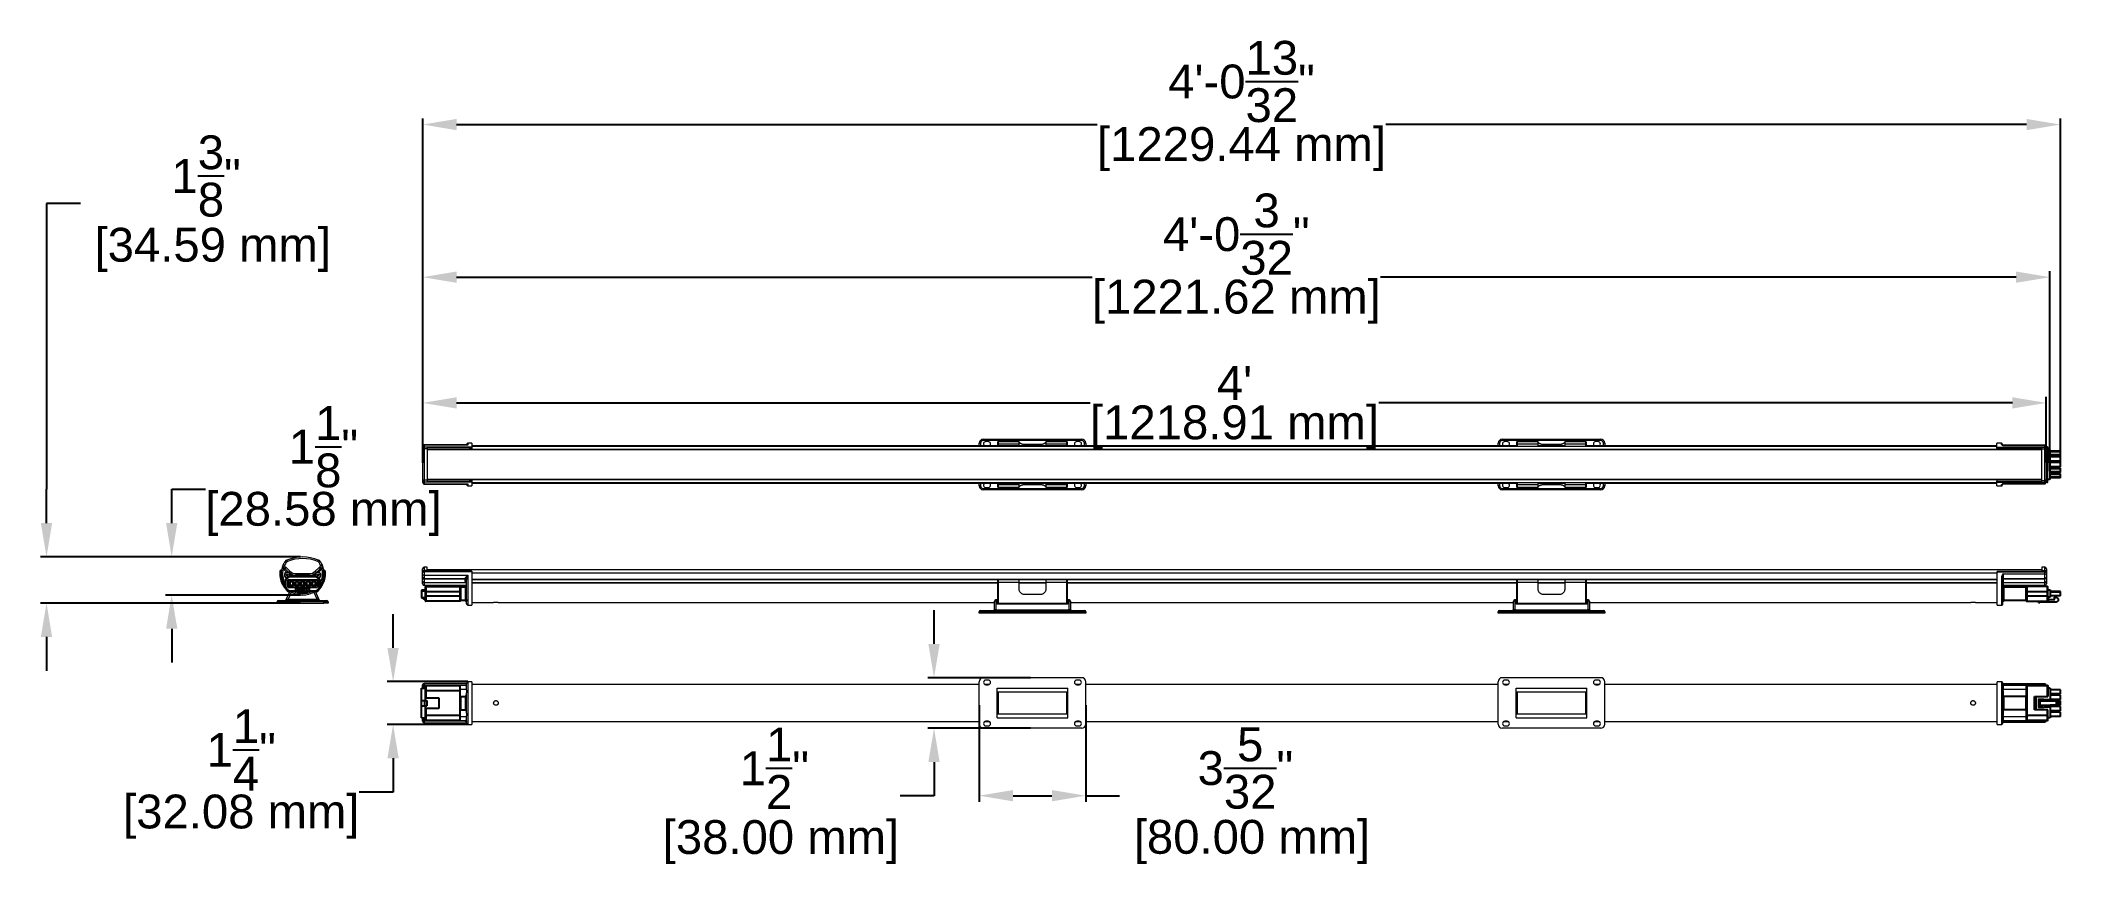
# Model space of a CAD drawing. Header units: inches. Extents: x -11.3 to 48.4, y -5.9 to 18.8.
import ezdxf

# ---------------------------------------------------------------- set-up
doc = ezdxf.new("R2010")
doc.units = ezdxf.units.IN
doc.header["$MEASUREMENT"] = 0
doc.layers.add('DIMENSIONS', color=1, linetype='Continuous')
doc.styles.get("Standard").update_dxf_attribs({"font": 'Arial.ttf'})
doc.dimstyles.new('Big 1IN', dxfattribs={"dimtxt": 1, "dimasz": 1, "dimexe": 0.18, "dimexo": 0.0625, "dimgap": 0.09, "dimtad": 0, "dimtih": 1, "dimtoh": 1, "dimdec": 5, "dimzin": 0, "dimdsep": 46, "dimlunit": 4, "dimtxsty": 'Standard', "dimcen": 0.5, "dimadec": 0, "dimazin": 0, "dimtfac": 1, "dimtdec": 5, "dimtofl": 0, "dimtmove": 0, "dimatfit": 3, "dimfxl": 1, "dimtolj": 1, "dimtzin": 0, "dimarcsym": 0})

msp = doc.modelspace()

# ---------------------------------------------------------------- blocks, each defined once
blk = doc.blocks.new('*D6')
at = {"layer": 'Defpoints', "color": 0, "transparency": 16777216}
for p in [(-3.549, 3.494), (-11.119, 2.132), (-3.549, 2.132)]:
    blk.add_point(p, dxfattribs=at)
at = {"layer": 'DIMENSIONS', "color": 0, "lineweight": -2, "transparency": 16777216}
for p, q in [((-10.119, 13.941), (-11.119, 13.941)), ((-11.119, 13.941), (-11.119, 5.494)), ((-11.119, 4.494), (-11.119, 5.494)), ((-3.611, 3.494), (-11.299, 3.494)), ((-3.611, 2.132), (-11.299, 2.132)), ((-11.119, 1.132), (-11.119, 0.132))]:
    blk.add_line(p, q, dxfattribs=at)
at = {"layer": 'DIMENSIONS', "color": 0, "transparency": 16777216}
for points in [[(-11.286, 4.494), (-10.953, 4.494), (-11.119, 3.494)], [(-11.286, 1.132), (-10.953, 1.132), (-11.119, 2.132)]]:
    blk.add_solid(points, dxfattribs=at)
at = {"layer": 'DIMENSIONS', "color": 0, "transparency": 16777216, "insert": (-6.4, 13.941), "char_height": 1, "attachment_point": 5}
blk.add_mtext('\\A1;1{\\H1x;\\S3/8;}"\\P [34.59 mm]', dxfattribs=at)
blk = doc.blocks.new('*D7')
at = {"layer": 'Defpoints', "color": 0, "transparency": 16777216}
for p in [(-7.419, 3.494), (-3.549, 3.494), (-3.549, 2.369)]:
    blk.add_point(p, dxfattribs=at)
at = {"layer": 'DIMENSIONS', "color": 0, "lineweight": -2, "transparency": 16777216}
for p, q in [((-7.419, 4.494), (-7.419, 5.494)), ((-7.419, 5.494), (-6.419, 5.494)), ((-3.611, 3.494), (-7.599, 3.494)), ((-3.611, 2.369), (-7.599, 2.369)), ((-7.419, 1.369), (-7.419, 0.369))]:
    blk.add_line(p, q, dxfattribs=at)
at = {"layer": 'DIMENSIONS', "color": 0, "transparency": 16777216}
for points in [[(-7.585, 4.494), (-7.252, 4.494), (-7.419, 3.494)], [(-7.585, 1.369), (-7.252, 1.369), (-7.419, 2.369)]]:
    blk.add_solid(points, dxfattribs=at)
at = {"layer": 'DIMENSIONS', "color": 0, "transparency": 16777216, "char_height": 1, "attachment_point": 5}
for s, insert in [('\\A1;1{\\H1x;\\S1/8;}"', (-2.932, 6.753)), ('\\A1;[28.58 mm]', (-2.932, 4.767))]:
    blk.add_mtext(s, dxfattribs=dict(at, insert=insert))
blk = doc.blocks.new('*D8')
at = {"layer": 'Defpoints', "color": 0, "transparency": 16777216}
for p in [(47.988, 8.049), (0, 6.227), (47.988, 6.227)]:
    blk.add_point(p, dxfattribs=at)
at = {"layer": 'DIMENSIONS', "color": 0, "lineweight": -2, "transparency": 16777216}
for p, q in [((0, 6.289), (0, 8.229)), ((1, 8.049), (19.73, 8.049)), ((46.988, 8.049), (28.259, 8.049)), ((47.988, 6.289), (47.988, 8.229))]:
    blk.add_line(p, q, dxfattribs=at)
at = {"layer": 'DIMENSIONS', "color": 0, "transparency": 16777216}
for points in [[(1, 8.216), (1, 7.882), (0, 8.049)], [(46.988, 8.216), (46.988, 7.882), (47.988, 8.049)]]:
    blk.add_solid(points, dxfattribs=at)
at = {"layer": 'DIMENSIONS', "color": 0, "transparency": 16777216, "char_height": 1, "attachment_point": 5}
for s, insert in [("\\A1;4'", (23.994, 8.639)), ('\\A1;[1218.91 mm]', (23.994, 7.323))]:
    blk.add_mtext(s, dxfattribs=dict(at, insert=insert))
blk = doc.blocks.new('*D9')
at = {"layer": 'Defpoints', "color": 0, "transparency": 16777216}
for p in [(0, 11.766), (0, 6.21), (48.095, 6.21)]:
    blk.add_point(p, dxfattribs=at)
at = {"layer": 'DIMENSIONS', "color": 0, "lineweight": -2, "transparency": 16777216}
for p, q in [((0, 6.272), (0, 11.946)), ((48.095, 6.272), (48.095, 11.946)), ((1, 11.766), (19.783, 11.766)), ((47.095, 11.766), (28.312, 11.766))]:
    blk.add_line(p, q, dxfattribs=at)
at = {"layer": 'DIMENSIONS', "color": 0, "transparency": 16777216}
for points in [[(1, 11.933), (1, 11.6), (0, 11.766)], [(47.095, 11.933), (47.095, 11.6), (48.095, 11.766)]]:
    blk.add_solid(points, dxfattribs=at)
at = {"layer": 'DIMENSIONS', "color": 0, "transparency": 16777216, "char_height": 1, "attachment_point": 5}
for s, insert in [('\\A1;4\'-0{\\H1x;\\S3/32;}"', (24.048, 13.039)), ('\\A1;[1221.62 mm]', (24.048, 11.04))]:
    blk.add_mtext(s, dxfattribs=dict(at, insert=insert))
blk = doc.blocks.new('*D10')
at = {"layer": 'Defpoints', "color": 0, "transparency": 16777216}
for p in [(0, 16.279), (0, 6.224), (48.403, 6.224)]:
    blk.add_point(p, dxfattribs=at)
at = {"layer": 'DIMENSIONS', "color": 0, "lineweight": -2, "transparency": 16777216}
for p, q in [((0, 6.287), (0, 16.459)), ((1, 16.279), (19.937, 16.279)), ((47.403, 16.279), (28.466, 16.279)), ((48.403, 6.287), (48.403, 16.459))]:
    blk.add_line(p, q, dxfattribs=at)
at = {"layer": 'DIMENSIONS', "color": 0, "transparency": 16777216}
for points in [[(1, 16.445), (1, 16.112), (0, 16.279)], [(47.403, 16.445), (47.403, 16.112), (48.403, 16.279)]]:
    blk.add_solid(points, dxfattribs=at)
at = {"layer": 'DIMENSIONS', "color": 0, "transparency": 16777216, "char_height": 1, "attachment_point": 5}
for s, insert in [('\\A1;4\'-0{\\H1x;\\S13/32;}"', (24.202, 17.552)), ('\\A1;[1229.44 mm]', (24.202, 15.552))]:
    blk.add_mtext(s, dxfattribs=dict(at, insert=insert))
blk = doc.blocks.new('*D11')
at = {"layer": 'Defpoints', "color": 0, "transparency": 16777216}
for p in [(1.397, -0.193), (-0.875, -1.456), (1.397, -1.456)]:
    blk.add_point(p, dxfattribs=at)
at = {"layer": 'DIMENSIONS', "color": 0, "lineweight": -2, "transparency": 16777216}
for p, q in [((-0.875, 0.807), (-0.875, 1.807)), ((1.335, -0.193), (-1.055, -0.193)), ((1.335, -1.456), (-1.055, -1.456)), ((-0.875, -2.456), (-0.875, -3.456)), ((-0.875, -3.456), (-1.875, -3.456))]:
    blk.add_line(p, q, dxfattribs=at)
at = {"layer": 'DIMENSIONS', "color": 0, "transparency": 16777216}
for points in [[(-1.042, 0.807), (-0.709, 0.807), (-0.875, -0.193)], [(-1.042, -2.456), (-0.709, -2.456), (-0.875, -1.456)]]:
    blk.add_solid(points, dxfattribs=at)
at = {"layer": 'DIMENSIONS', "color": 0, "transparency": 16777216, "char_height": 1, "attachment_point": 5}
for s, insert in [('\\A1;1{\\H1x;\\S1/4;}"', (-5.362, -2.211)), ('\\A1;[32.08 mm]', (-5.362, -4.183))]:
    blk.add_mtext(s, dxfattribs=dict(at, insert=insert))
blk = doc.blocks.new('*D12')
at = {"layer": 'Defpoints', "color": 0, "transparency": 16777216}
for p in [(18.023, -0.075), (15.113, -1.571), (18.023, -1.571)]:
    blk.add_point(p, dxfattribs=at)
at = {"layer": 'DIMENSIONS', "color": 0, "lineweight": -2, "transparency": 16777216}
for p, q in [((15.113, 0.925), (15.113, 1.925)), ((17.961, -0.075), (14.933, -0.075)), ((17.961, -1.571), (14.933, -1.571)), ((15.113, -2.571), (15.113, -3.571)), ((15.113, -3.571), (14.113, -3.571))]:
    blk.add_line(p, q, dxfattribs=at)
at = {"layer": 'DIMENSIONS', "color": 0, "transparency": 16777216}
for points in [[(14.946, 0.925), (15.28, 0.925), (15.113, -0.075)], [(14.946, -2.571), (15.28, -2.571), (15.113, -1.571)]]:
    blk.add_solid(points, dxfattribs=at)
at = {"layer": 'DIMENSIONS', "color": 0, "transparency": 16777216, "insert": (10.394, -3.571), "char_height": 1, "attachment_point": 5}
blk.add_mtext('\\A1;1{\\H1x;\\S1/2;}"\\P [38.00 mm]', dxfattribs=at)
blk = doc.blocks.new('*D13')
at = {"layer": 'Defpoints', "color": 0, "transparency": 16777216}
for p in [(16.448, -0.823), (19.598, -0.823), (19.598, -3.565)]:
    blk.add_point(p, dxfattribs=at)
at = {"layer": 'DIMENSIONS', "color": 0, "lineweight": -2, "transparency": 16777216}
for p, q in [((16.448, -0.886), (16.448, -3.745)), ((19.598, -0.886), (19.598, -3.745)), ((17.448, -3.565), (18.598, -3.565)), ((19.598, -3.565), (20.598, -3.565))]:
    blk.add_line(p, q, dxfattribs=at)
at = {"layer": 'DIMENSIONS', "color": 0, "transparency": 16777216}
for points in [[(17.448, -3.398), (17.448, -3.731), (16.448, -3.565)], [(18.598, -3.398), (18.598, -3.731), (19.598, -3.565)]]:
    blk.add_solid(points, dxfattribs=at)
at = {"layer": 'DIMENSIONS', "color": 0, "transparency": 16777216, "insert": (24.317, -3.565), "char_height": 1, "attachment_point": 5}
blk.add_mtext('\\A1;3{\\H1x;\\S5/32;}"\\P [80.00 mm]', dxfattribs=at)

# ---------------------------------------------------------------- dimensions: what is measured, and where the dimension line sits
at = {"layer": 'DIMENSIONS'}
for base, p1, p2, picture, middle in [((0, 16.278728), (48.403308, 6.224318), (0, 6.224318), '*D10', (24.201654, 16.278728)), ((0, 11.766453), (48.095413, 6.209688), (0, 6.209688), '*D9', (24.047707, 11.766453)), ((19.598039, -3.564787), (16.448439, -0.823423), (19.598039, -0.823423), '*D13', (24.316961, -3.564787))]:
    dim = msp.add_linear_dim(base=base, p1=p1, p2=p2, dimstyle='Big 1IN', override={"dimpost": '\\X'}, dxfattribs=at)
    dim.commit()
    dim.dimension.update_dxf_attribs({"geometry": picture, "text_midpoint": middle, "dimtype": 160})
for base, p1, p2, override, picture, middle in [((-11.119199, 2.131968), (-3.548751, 3.49381), (-3.548751, 2.131968), {"dimpost": '\\X', "dimtmove": 1}, '*D6', (-10.299725, 13.940787)), ((-7.418815, 3.49381), (-3.548751, 2.36881), (-3.548751, 3.49381), {"dimpost": '\\X'}, '*D7', (-2.931816, 5.49381)), ((15.113016, -1.571453), (18.023239, -0.075393), (18.023239, -1.571453), {"dimpost": '\\X'}, '*D12', (10.394094, -3.571453))]:
    dim = msp.add_linear_dim(base=base, p1=p1, p2=p2, angle=90, dimstyle='Big 1IN', override=override, dxfattribs=at)
    dim.commit()
    dim.dimension.update_dxf_attribs({"geometry": picture, "text_midpoint": middle, "dimtype": 160})
dim = msp.add_linear_dim(base=(47.988458, 8.049085), p1=(0, 6.226786), p2=(47.988458, 6.226786), dimstyle='Big 1IN', override={"dimpost": '\\X'}, dxfattribs=at)
dim.commit()
dim.dimension.update_dxf_attribs({"geometry": '*D8', "text_midpoint": (23.994229, 8.049085)})
dim = msp.add_linear_dim(base=(-0.875414, -1.456454), p1=(1.39748, -0.193296), p2=(1.39748, -1.456454), angle=90, dimstyle='Big 1IN', override={"dimpost": '\\X'}, dxfattribs=at)
dim.commit()
dim.dimension.update_dxf_attribs({"geometry": '*D11', "text_midpoint": (-5.362412, -3.456454)})

# ---------------------------------------------------------------- linework, layer by layer
at = {"color": 7, "linetype": 'Continuous', "lineweight": 15}
for p, q in [((0, 6.757368), (0, 6.760184)), ((0, 6.705558), (0, 6.757368)), ((0, 6.674045), (0, 6.705558)), ((0, 5.779527), (0, 6.674045)), ((1.302618, 6.807428), (0.047244, 6.807428)), ((0.047244, 6.800388), (0.047244, 6.744377)), ((1.33858, 6.800388), (0.047244, 6.800388)), ((0.047244, 6.744377), (0.047244, 6.691855)), ((1.45669, 6.744377), (0.047244, 6.744377)), ((0.047244, 6.691855), (0.047244, 5.761716)), ((0.137795, 6.691855), (0.047244, 6.691855)), ((0.137795, 6.733277), (1.45669, 6.733277)), ((0.137795, 6.691855), (0.137795, 6.733277)), ((1.45669, 6.72198), (0.137795, 6.72198)), ((0.137795, 5.761716), (0.137795, 6.691855)), ((8.646423, 6.666818), (0.137795, 6.666818)), ((1.29921, 6.807428), (1.29921, 6.817336)), ((1.45669, 6.856706), (1.33858, 6.856706)), ((1.45669, 6.677312), (1.37795, 6.677312)), ((1.37795, 6.666818), (1.37795, 6.677312)), ((1.45669, 6.856706), (1.45669, 6.744377)), ((8.646423, 6.777966), (1.45669, 6.777966)), ((8.646423, 6.760202), (1.45669, 6.760202)), ((1.45669, 6.744377), (1.45669, 6.733277)), ((1.45669, 6.733277), (1.45669, 6.72198)), ((1.45669, 6.72198), (1.45669, 6.677312)), ((24.972866, 6.777966), (8.646423, 6.777966)), ((24.972866, 6.760202), (8.646423, 6.760202)), ((24.972866, 6.666818), (8.646423, 6.666818)), ((16.448439, 6.777966), (16.448439, 6.856706)), ((16.487808, 6.856706), (16.448439, 6.856706)), ((16.566548, 6.935446), (16.566548, 6.974816)), ((16.566548, 6.974816), (19.479929, 6.974816)), ((19.479929, 6.935446), (16.566548, 6.935446)), ((16.714186, 6.905918), (16.645289, 6.905918)), ((16.999619, 6.894626), (16.999619, 6.896076)), ((16.999619, 6.823913), (16.999619, 6.894626)), ((16.999619, 6.823913), (17.007492, 6.823913)), ((16.999619, 6.760202), (16.999619, 6.823913)), ((17.629539, 6.90395), (17.007492, 6.90395)), ((17.007492, 6.902483), (17.007492, 6.823913)), ((17.629539, 6.902483), (17.007492, 6.902483)), ((17.629539, 6.823913), (17.007492, 6.823913)), ((17.629539, 6.902483), (17.629539, 6.90395)), ((17.629539, 6.823913), (17.629539, 6.902483)), ((17.629539, 6.760202), (17.629539, 6.823913)), ((18.416939, 6.777966), (17.629539, 6.777966)), ((17.787019, 6.826245), (18.259459, 6.826245)), ((19.038985, 6.90395), (18.416939, 6.90395)), ((18.416939, 6.90395), (18.416939, 6.902483)), ((18.416939, 6.902483), (18.416939, 6.823913)), ((19.038985, 6.902483), (18.416939, 6.902483)), ((19.038985, 6.823913), (18.416939, 6.823913)), ((18.416939, 6.823913), (18.416939, 6.760202)), ((19.038985, 6.823913), (19.038985, 6.902483)), ((19.038985, 6.823913), (19.046859, 6.823913)), ((19.046859, 6.896076), (19.046859, 6.894626)), ((19.046859, 6.894626), (19.046859, 6.823913)), ((19.046859, 6.823913), (19.046859, 6.760202)), ((19.401189, 6.905918), (19.332291, 6.905918)), ((19.479929, 6.935446), (19.479929, 6.974816)), ((19.598039, 6.856706), (19.558669, 6.856706)), ((19.598039, 6.856706), (19.598039, 6.777966)), ((32.338058, 6.777966), (24.972866, 6.777966)), ((40.874458, 6.760202), (24.972866, 6.760202)), ((40.874458, 6.666818), (24.972866, 6.666818)), ((31.786878, 6.777966), (31.786878, 6.856706)), ((31.826248, 6.856706), (31.786878, 6.856706)), ((31.904988, 6.935446), (31.904988, 6.974816)), ((31.904988, 6.974816), (34.818368, 6.974816)), ((34.818368, 6.935446), (31.904988, 6.935446)), ((32.052625, 6.905918), (31.983728, 6.905918)), ((32.338058, 6.894626), (32.338058, 6.896076)), ((32.338058, 6.823913), (32.338058, 6.894626)), ((32.338058, 6.823913), (32.345932, 6.823913)), ((32.338058, 6.760202), (32.338058, 6.823913)), ((32.967978, 6.90395), (32.345932, 6.90395)), ((32.345932, 6.902483), (32.345932, 6.823913)), ((32.967978, 6.902483), (32.345932, 6.902483)), ((32.967978, 6.823913), (32.345932, 6.823913)), ((32.967978, 6.902483), (32.967978, 6.90395)), ((32.967978, 6.823913), (32.967978, 6.902483)), ((32.967978, 6.760202), (32.967978, 6.823913)), ((33.755378, 6.777966), (32.967978, 6.777966)), ((33.125458, 6.826245), (33.597898, 6.826245)), ((34.377424, 6.90395), (33.755378, 6.90395)), ((33.755378, 6.90395), (33.755378, 6.902483)), ((33.755378, 6.902483), (33.755378, 6.823913)), ((34.377424, 6.902483), (33.755378, 6.902483)), ((34.377424, 6.823913), (33.755378, 6.823913)), ((33.755378, 6.823913), (33.755378, 6.760202)), ((34.377424, 6.823913), (34.377424, 6.902483)), ((34.377424, 6.823913), (34.385298, 6.823913)), ((34.385298, 6.896076), (34.385298, 6.894626)), ((34.385298, 6.894626), (34.385298, 6.823913)), ((34.385298, 6.823913), (34.385298, 6.760202)), ((40.874458, 6.777966), (34.385298, 6.777966)), ((34.739628, 6.905918), (34.670731, 6.905918)), ((34.818368, 6.935446), (34.818368, 6.974816)), ((34.936478, 6.856706), (34.897108, 6.856706)), ((34.936478, 6.856706), (34.936478, 6.777966)), ((46.531405, 6.777966), (40.874458, 6.777966)), ((46.531405, 6.760202), (40.874458, 6.760202)), ((47.8503, 6.666818), (40.874458, 6.666818)), ((0, 5.748014), (0, 5.779527)), ((0, 5.696204), (0, 5.748014)), ((0, 5.693388), (0, 5.696204)), ((0.137795, 5.761716), (0.047244, 5.761716)), ((0.047244, 5.761716), (0.047244, 5.709195)), ((1.45669, 5.709195), (0.047244, 5.709195)), ((0.047244, 5.709195), (0.047244, 5.653184)), ((0.047244, 5.653184), (1.33858, 5.653184)), ((0.047244, 5.646144), (1.302618, 5.646144)), ((0.137795, 5.786754), (8.646423, 5.786754)), ((0.137795, 5.720294), (0.137795, 5.761716)), ((0.137795, 5.731592), (1.45669, 5.731592)), ((1.45669, 5.720294), (0.137795, 5.720294)), ((1.29921, 5.636236), (1.29921, 5.646144)), ((1.33858, 5.596866), (1.45669, 5.596866)), ((1.37795, 5.786754), (1.37795, 5.77626)), ((1.37795, 5.77626), (1.45669, 5.77626)), ((1.45669, 5.77626), (1.45669, 5.731592)), ((1.45669, 5.731592), (1.45669, 5.720294)), ((1.45669, 5.720294), (1.45669, 5.709195)), ((1.45669, 5.709195), (1.45669, 5.596866)), ((1.45669, 5.69337), (8.646423, 5.69337)), ((1.45669, 5.675606), (8.646423, 5.675606)), ((8.646423, 5.786754), (24.972866, 5.786754)), ((8.646423, 5.69337), (24.972866, 5.69337)), ((8.646423, 5.675606), (24.972866, 5.675606)), ((16.448439, 5.596866), (16.448439, 5.675606)), ((16.487808, 5.596866), (16.448439, 5.596866)), ((16.566548, 5.518126), (19.479929, 5.518126)), ((16.566548, 5.478756), (16.566548, 5.518126)), ((19.479929, 5.478756), (16.566548, 5.478756)), ((16.645289, 5.547653), (16.714186, 5.547653)), ((16.999619, 5.629658), (16.999619, 5.69337)), ((16.999619, 5.629658), (17.007492, 5.629658)), ((16.999619, 5.558946), (16.999619, 5.629658)), ((16.999619, 5.557496), (16.999619, 5.558946)), ((17.629539, 5.629658), (17.007492, 5.629658)), ((17.007492, 5.629658), (17.007492, 5.551089)), ((17.629539, 5.551089), (17.007492, 5.551089)), ((17.007492, 5.549622), (17.629539, 5.549622)), ((17.629539, 5.629658), (17.629539, 5.69337)), ((17.629539, 5.675606), (18.416939, 5.675606)), ((17.629539, 5.551089), (17.629539, 5.629658)), ((17.629539, 5.549622), (17.629539, 5.551089)), ((18.259459, 5.627327), (17.787019, 5.627327)), ((18.416939, 5.69337), (18.416939, 5.629658)), ((19.038985, 5.629658), (18.416939, 5.629658)), ((18.416939, 5.629658), (18.416939, 5.551089)), ((19.038985, 5.551089), (18.416939, 5.551089)), ((18.416939, 5.551089), (18.416939, 5.549622)), ((18.416939, 5.549622), (19.038985, 5.549622)), ((19.038985, 5.629658), (19.046859, 5.629658)), ((19.038985, 5.551089), (19.038985, 5.629658)), ((19.046859, 5.69337), (19.046859, 5.629658)), ((19.046859, 5.629658), (19.046859, 5.558946)), ((19.046859, 5.558946), (19.046859, 5.557496)), ((19.332291, 5.547653), (19.401189, 5.547653)), ((19.479929, 5.478756), (19.479929, 5.518126)), ((19.598039, 5.596866), (19.558669, 5.596866)), ((19.598039, 5.675606), (19.598039, 5.596866)), ((24.972866, 5.786754), (40.874458, 5.786754)), ((24.972866, 5.69337), (40.874458, 5.69337)), ((24.972866, 5.675606), (32.338058, 5.675606)), ((31.786878, 5.596866), (31.786878, 5.675606)), ((31.826248, 5.596866), (31.786878, 5.596866)), ((31.904988, 5.518126), (34.818368, 5.518126)), ((31.904988, 5.478756), (31.904988, 5.518126)), ((34.818368, 5.478756), (31.904988, 5.478756)), ((31.983728, 5.547653), (32.052625, 5.547653)), ((32.338058, 5.629658), (32.338058, 5.69337)), ((32.338058, 5.629658), (32.345932, 5.629658)), ((32.338058, 5.558946), (32.338058, 5.629658)), ((32.338058, 5.557496), (32.338058, 5.558946)), ((32.967978, 5.629658), (32.345932, 5.629658)), ((32.345932, 5.629658), (32.345932, 5.551089)), ((32.967978, 5.551089), (32.345932, 5.551089)), ((32.345932, 5.549622), (32.967978, 5.549622)), ((32.967978, 5.629658), (32.967978, 5.69337)), ((32.967978, 5.675606), (33.755378, 5.675606)), ((32.967978, 5.551089), (32.967978, 5.629658)), ((32.967978, 5.549622), (32.967978, 5.551089)), ((33.597898, 5.627327), (33.125458, 5.627327)), ((33.755378, 5.69337), (33.755378, 5.629658)), ((34.377424, 5.629658), (33.755378, 5.629658)), ((33.755378, 5.629658), (33.755378, 5.551089)), ((34.377424, 5.551089), (33.755378, 5.551089)), ((33.755378, 5.551089), (33.755378, 5.549622)), ((33.755378, 5.549622), (34.377424, 5.549622)), ((34.377424, 5.629658), (34.385298, 5.629658)), ((34.377424, 5.551089), (34.377424, 5.629658)), ((34.385298, 5.69337), (34.385298, 5.629658)), ((34.385298, 5.675606), (40.874458, 5.675606)), ((34.385298, 5.629658), (34.385298, 5.558946)), ((34.385298, 5.558946), (34.385298, 5.557496)), ((34.670731, 5.547653), (34.739628, 5.547653)), ((34.818368, 5.478756), (34.818368, 5.518126)), ((34.936478, 5.596866), (34.897108, 5.596866)), ((34.936478, 5.675606), (34.936478, 5.596866)), ((40.874458, 5.786754), (47.8503, 5.786754)), ((40.874458, 5.69337), (46.531405, 5.69337)), ((40.874458, 5.675606), (46.531405, 5.675606)), ((8.646423, 3.110182), (0.137795, 3.110182)), ((8.646423, 3.016286), (1.45669, 3.016286)), ((24.972866, 3.110182), (8.646423, 3.110182)), ((24.972866, 3.016286), (8.646423, 3.016286)), ((40.874458, 3.110182), (24.972866, 3.110182)), ((40.874458, 3.016286), (24.972866, 3.016286)), ((47.8503, 3.110182), (40.874458, 3.110182)), ((46.531405, 3.016286), (40.874458, 3.016286)), ((8.646423, 2.826718), (1.45669, 2.826718)), ((1.45669, 2.73223), (8.646423, 2.73223)), ((24.972866, 2.826718), (8.646423, 2.826718)), ((8.646423, 2.73223), (16.999619, 2.73223)), ((16.999619, 2.740829), (16.999619, 2.807033)), ((16.999619, 2.118783), (16.999619, 2.740829)), ((17.007492, 2.814907), (17.007492, 2.741347)), ((17.629539, 2.814907), (17.007492, 2.814907)), ((17.629539, 2.741347), (17.007492, 2.741347)), ((17.629539, 2.741347), (17.629539, 2.814907)), ((17.629539, 2.539317), (17.629539, 2.741347)), ((17.629539, 2.73223), (18.416939, 2.73223)), ((19.038985, 2.814907), (18.416939, 2.814907)), ((18.416939, 2.814907), (18.416939, 2.741347)), ((18.416939, 2.741347), (18.416939, 2.539317)), ((19.038985, 2.741347), (18.416939, 2.741347)), ((19.038985, 2.741347), (19.038985, 2.814907)), ((19.046859, 2.807033), (19.046859, 2.740829)), ((19.046859, 2.740829), (19.046859, 2.118783)), ((19.046859, 2.73223), (24.972866, 2.73223)), ((40.874458, 2.826718), (24.972866, 2.826718)), ((24.972866, 2.73223), (32.338058, 2.73223)), ((32.338058, 2.740829), (32.338058, 2.807033)), ((32.338058, 2.118783), (32.338058, 2.740829)), ((32.345932, 2.814907), (32.345932, 2.741347)), ((32.967978, 2.814907), (32.345932, 2.814907)), ((32.967978, 2.741347), (32.345932, 2.741347)), ((32.967978, 2.741347), (32.967978, 2.814907)), ((32.967978, 2.539317), (32.967978, 2.741347)), ((32.967978, 2.73223), (33.755378, 2.73223)), ((34.377424, 2.814907), (33.755378, 2.814907)), ((33.755378, 2.814907), (33.755378, 2.741347)), ((33.755378, 2.741347), (33.755378, 2.539317)), ((34.377424, 2.741347), (33.755378, 2.741347)), ((34.377424, 2.741347), (34.377424, 2.814907)), ((34.385298, 2.807033), (34.385298, 2.740829)), ((34.385298, 2.740829), (34.385298, 2.118783)), ((34.385298, 2.73223), (40.874458, 2.73223)), ((46.531405, 2.826718), (40.874458, 2.826718)), ((40.874458, 2.73223), (46.531405, 2.73223)), ((1.45669, 2.145617), (2.096453, 2.145617)), ((2.233381, 2.145617), (8.646423, 2.145617)), ((8.646423, 2.145617), (16.901194, 2.145617)), ((16.566548, 1.870027), (16.448439, 1.870027)), ((16.448439, 1.830657), (16.448439, 1.870027)), ((16.566548, 1.830657), (16.448439, 1.830657)), ((16.487808, 1.909397), (16.566548, 1.909397)), ((16.566548, 1.870027), (16.566548, 1.909397)), ((16.566548, 1.909397), (19.479929, 1.909397)), ((19.479929, 1.870027), (16.566548, 1.870027)), ((16.566548, 1.870027), (16.566548, 1.830657)), ((19.479929, 1.830657), (16.566548, 1.830657)), ((16.901194, 1.948767), (16.901194, 2.182621)), ((16.979934, 2.221991), (16.940564, 2.221991)), ((16.940564, 2.199259), (16.940564, 1.932129)), ((16.979934, 2.199259), (16.940564, 2.199259)), ((16.940564, 1.909397), (16.940564, 1.932129)), ((16.940564, 1.932129), (19.105914, 1.932129)), ((16.979934, 2.221991), (16.979934, 2.199259)), ((16.979934, 2.199259), (16.979934, 2.095131)), ((16.999619, 2.14687), (16.979934, 2.14687)), ((19.066544, 2.117862), (16.979934, 2.117862)), ((19.066544, 2.095131), (16.979934, 2.095131)), ((18.259459, 2.381837), (17.787019, 2.381837)), ((19.046859, 2.14687), (19.066544, 2.14687)), ((19.105914, 2.221991), (19.066544, 2.221991)), ((19.066544, 2.199259), (19.066544, 2.221991)), ((19.066544, 2.095131), (19.066544, 2.199259)), ((19.105914, 2.199259), (19.066544, 2.199259)), ((19.105914, 1.932129), (19.105914, 2.199259)), ((19.105914, 1.909397), (19.105914, 1.932129)), ((19.145284, 2.182621), (19.145284, 1.948767)), ((19.145284, 2.145617), (24.972866, 2.145617)), ((19.479929, 1.870027), (19.479929, 1.909397)), ((19.479929, 1.909397), (19.558669, 1.909397)), ((19.598039, 1.870027), (19.479929, 1.870027)), ((19.479929, 1.830657), (19.479929, 1.870027)), ((19.598039, 1.830657), (19.479929, 1.830657)), ((19.598039, 1.870027), (19.598039, 1.830657)), ((24.972866, 2.145617), (32.239633, 2.145617)), ((31.904988, 1.870027), (31.786878, 1.870027)), ((31.786878, 1.830657), (31.786878, 1.870027)), ((31.904988, 1.830657), (31.786878, 1.830657)), ((31.826248, 1.909397), (31.904988, 1.909397)), ((31.904988, 1.870027), (31.904988, 1.909397)), ((31.904988, 1.909397), (34.818368, 1.909397)), ((34.818368, 1.870027), (31.904988, 1.870027)), ((31.904988, 1.870027), (31.904988, 1.830657)), ((34.818368, 1.830657), (31.904988, 1.830657)), ((32.239633, 1.948767), (32.239633, 2.182621)), ((32.318373, 2.221991), (32.279003, 2.221991)), ((32.279003, 2.199259), (32.279003, 1.932129)), ((32.318373, 2.199259), (32.279003, 2.199259)), ((32.279003, 1.909397), (32.279003, 1.932129)), ((32.279003, 1.932129), (34.444353, 1.932129)), ((32.318373, 2.221991), (32.318373, 2.199259)), ((32.318373, 2.199259), (32.318373, 2.095131)), ((32.338058, 2.14687), (32.318373, 2.14687)), ((34.404983, 2.117862), (32.318373, 2.117862)), ((34.404983, 2.095131), (32.318373, 2.095131)), ((33.597898, 2.381837), (33.125458, 2.381837)), ((34.385298, 2.14687), (34.404983, 2.14687)), ((34.444353, 2.221991), (34.404983, 2.221991)), ((34.404983, 2.199259), (34.404983, 2.221991)), ((34.404983, 2.095131), (34.404983, 2.199259)), ((34.444353, 2.199259), (34.404983, 2.199259)), ((34.444353, 1.932129), (34.444353, 2.199259)), ((34.444353, 1.909397), (34.444353, 1.932129)), ((34.483723, 2.182621), (34.483723, 1.948767)), ((34.483723, 2.145617), (40.874458, 2.145617)), ((34.818368, 1.870027), (34.818368, 1.909397)), ((34.818368, 1.909397), (34.897108, 1.909397)), ((34.936478, 1.870027), (34.818368, 1.870027)), ((34.818368, 1.830657), (34.818368, 1.870027)), ((34.936478, 1.830657), (34.818368, 1.830657)), ((34.936478, 1.870027), (34.936478, 1.830657)), ((40.874458, 2.145617), (45.753848, 2.145617)), ((45.890776, 2.145617), (46.531405, 2.145617)), ((8.646423, -0.272243), (1.45669, -0.272243)), ((16.448439, -0.272243), (8.646423, -0.272243)), ((16.448439, -1.453343), (16.448439, -0.193503)), ((19.479929, -0.075393), (16.566548, -0.075393)), ((16.749674, -0.272243), (16.609801, -0.272243)), ((16.714186, -0.14429), (16.645289, -0.14429)), ((16.645289, -0.282085), (16.714186, -0.282085)), ((16.979934, -1.265385), (16.979934, -0.381461)), ((16.979934, -0.381461), (19.066544, -0.381461)), ((19.066544, -0.504673), (16.979934, -0.504673)), ((16.999619, -1.142173), (16.999619, -0.504673)), ((19.046859, -0.504673), (19.046859, -1.142173)), ((19.066544, -1.265385), (19.066544, -0.381461)), ((19.436676, -0.272243), (19.296803, -0.272243)), ((19.401189, -0.14429), (19.332291, -0.14429)), ((19.332291, -0.282085), (19.401189, -0.282085)), ((19.598039, -1.453343), (19.598039, -0.193503)), ((24.972866, -0.272243), (19.598039, -0.272243)), ((31.786878, -0.272243), (24.972866, -0.272243)), ((31.786878, -1.453343), (31.786878, -0.193503)), ((34.818368, -0.075393), (31.904988, -0.075393)), ((32.088113, -0.272243), (31.94824, -0.272243)), ((32.052625, -0.14429), (31.983728, -0.14429)), ((31.983728, -0.282085), (32.052625, -0.282085)), ((32.318373, -1.265385), (32.318373, -0.381461)), ((32.318373, -0.381461), (34.404983, -0.381461)), ((34.404983, -0.504673), (32.318373, -0.504673)), ((32.338058, -1.142173), (32.338058, -0.504673)), ((34.385298, -0.504673), (34.385298, -1.142173)), ((34.404983, -1.265385), (34.404983, -0.381461)), ((34.775116, -0.272243), (34.635243, -0.272243)), ((34.739628, -0.14429), (34.670731, -0.14429)), ((34.670731, -0.282085), (34.739628, -0.282085)), ((34.936478, -1.453343), (34.936478, -0.193503)), ((40.874458, -0.272243), (34.936478, -0.272243)), ((46.531405, -0.272243), (40.874458, -0.272243)), ((16.979934, -0.685628), (16.999619, -0.685628)), ((16.999619, -0.961218), (16.979934, -0.961218)), ((16.979934, -1.142173), (19.066544, -1.142173)), ((19.046859, -0.685628), (19.066544, -0.685628)), ((19.066544, -0.961218), (19.046859, -0.961218)), ((32.318373, -0.685628), (32.338058, -0.685628)), ((32.338058, -0.961218), (32.318373, -0.961218)), ((32.318373, -1.142173), (34.404983, -1.142173)), ((34.385298, -0.685628), (34.404983, -0.685628)), ((34.404983, -0.961218), (34.385298, -0.961218)), ((1.45669, -1.374603), (8.646423, -1.374603)), ((8.646423, -1.374603), (16.448439, -1.374603)), ((19.479929, -1.571453), (16.566548, -1.571453)), ((16.609801, -1.374603), (16.749674, -1.374603)), ((16.714186, -1.36476), (16.645289, -1.36476)), ((16.645289, -1.502555), (16.714186, -1.502555)), ((16.979934, -1.265385), (19.066544, -1.265385)), ((19.296803, -1.374603), (19.436676, -1.374603)), ((19.401189, -1.36476), (19.332291, -1.36476)), ((19.332291, -1.502555), (19.401189, -1.502555)), ((19.598039, -1.374603), (24.972866, -1.374603)), ((24.972866, -1.374603), (31.786878, -1.374603)), ((34.818368, -1.571453), (31.904988, -1.571453)), ((31.94824, -1.374603), (32.088113, -1.374603)), ((32.052625, -1.36476), (31.983728, -1.36476)), ((31.983728, -1.502555), (32.052625, -1.502555)), ((32.318373, -1.265385), (34.404983, -1.265385)), ((34.635243, -1.374603), (34.775116, -1.374603)), ((34.739628, -1.36476), (34.670731, -1.36476)), ((34.670731, -1.502555), (34.739628, -1.502555)), ((34.936478, -1.374603), (40.874458, -1.374603)), ((40.874458, -1.374603), (46.531405, -1.374603))]:
    msp.add_line(p, q, dxfattribs=at)
at = {"color": 8, "linetype": 'Continuous', "lineweight": 15}
for p, q in [((0.047244, 6.807428), (0.047244, 6.800388)), ((8.646423, 6.66191), (0.137795, 6.66191)), ((1.33858, 6.856706), (1.33858, 6.800388)), ((1.45669, 6.777256), (8.646423, 6.777256)), ((8.646423, 6.769393), (1.45669, 6.769393)), ((8.646423, 6.759944), (1.45669, 6.759944)), ((1.45669, 6.678295), (8.646423, 6.678295)), ((8.646423, 6.777256), (24.972866, 6.777256)), ((24.972866, 6.769393), (8.646423, 6.769393)), ((24.972866, 6.759944), (8.646423, 6.759944)), ((8.646423, 6.678295), (24.972866, 6.678295)), ((24.972866, 6.66191), (8.646423, 6.66191)), ((16.487808, 6.856706), (16.487808, 6.777966)), ((17.007492, 6.90395), (17.007492, 6.902483)), ((17.007492, 6.823913), (17.007492, 6.760202)), ((17.629539, 6.777256), (18.416939, 6.777256)), ((18.416939, 6.769393), (17.629539, 6.769393)), ((17.787019, 6.826245), (17.787019, 6.777966)), ((18.259459, 6.777966), (18.259459, 6.826245)), ((19.038985, 6.902483), (19.038985, 6.90395)), ((19.038985, 6.760202), (19.038985, 6.823913)), ((19.558669, 6.777966), (19.558669, 6.856706)), ((24.972866, 6.777256), (32.338058, 6.777256)), ((32.338058, 6.769393), (24.972866, 6.769393)), ((40.874458, 6.759944), (24.972866, 6.759944)), ((24.972866, 6.678295), (40.874458, 6.678295)), ((40.874458, 6.66191), (24.972866, 6.66191)), ((31.826248, 6.856706), (31.826248, 6.777966)), ((32.345932, 6.90395), (32.345932, 6.902483)), ((32.345932, 6.823913), (32.345932, 6.760202)), ((32.967978, 6.777256), (33.755378, 6.777256)), ((33.755378, 6.769393), (32.967978, 6.769393)), ((33.125458, 6.826245), (33.125458, 6.777966)), ((33.597898, 6.777966), (33.597898, 6.826245)), ((34.377424, 6.902483), (34.377424, 6.90395)), ((34.377424, 6.760202), (34.377424, 6.823913)), ((34.385298, 6.777256), (40.874458, 6.777256)), ((40.874458, 6.769393), (34.385298, 6.769393)), ((34.897108, 6.777966), (34.897108, 6.856706)), ((40.874458, 6.777256), (46.531405, 6.777256)), ((46.531405, 6.769393), (40.874458, 6.769393)), ((46.531405, 6.759944), (40.874458, 6.759944)), ((40.874458, 6.678295), (46.531405, 6.678295)), ((47.8503, 6.66191), (40.874458, 6.66191)), ((0.047244, 5.653184), (0.047244, 5.646144)), ((0.137795, 5.791662), (8.646423, 5.791662)), ((1.33858, 5.653184), (1.33858, 5.596866)), ((8.646423, 5.775277), (1.45669, 5.775277)), ((1.45669, 5.693628), (8.646423, 5.693628)), ((1.45669, 5.684179), (8.646423, 5.684179)), ((8.646423, 5.676315), (1.45669, 5.676315)), ((8.646423, 5.791662), (24.972866, 5.791662)), ((24.972866, 5.775277), (8.646423, 5.775277)), ((8.646423, 5.693628), (24.972866, 5.693628)), ((8.646423, 5.684179), (24.972866, 5.684179)), ((24.972866, 5.676315), (8.646423, 5.676315)), ((16.487808, 5.675606), (16.487808, 5.596866)), ((17.007492, 5.69337), (17.007492, 5.629658)), ((17.007492, 5.551089), (17.007492, 5.549622)), ((17.629539, 5.684179), (18.416939, 5.684179)), ((18.416939, 5.676315), (17.629539, 5.676315)), ((17.787019, 5.675606), (17.787019, 5.627327)), ((18.259459, 5.627327), (18.259459, 5.675606)), ((19.038985, 5.629658), (19.038985, 5.69337)), ((19.038985, 5.549622), (19.038985, 5.551089)), ((19.558669, 5.596866), (19.558669, 5.675606)), ((24.972866, 5.791662), (40.874458, 5.791662)), ((40.874458, 5.775277), (24.972866, 5.775277)), ((24.972866, 5.693628), (40.874458, 5.693628)), ((24.972866, 5.684179), (32.338058, 5.684179)), ((32.338058, 5.676315), (24.972866, 5.676315)), ((31.826248, 5.675606), (31.826248, 5.596866)), ((32.345932, 5.69337), (32.345932, 5.629658)), ((32.345932, 5.551089), (32.345932, 5.549622)), ((32.967978, 5.684179), (33.755378, 5.684179)), ((33.755378, 5.676315), (32.967978, 5.676315)), ((33.125458, 5.675606), (33.125458, 5.627327)), ((33.597898, 5.627327), (33.597898, 5.675606)), ((34.377424, 5.629658), (34.377424, 5.69337)), ((34.377424, 5.549622), (34.377424, 5.551089)), ((34.385298, 5.684179), (40.874458, 5.684179)), ((40.874458, 5.676315), (34.385298, 5.676315)), ((34.897108, 5.596866), (34.897108, 5.675606)), ((40.874458, 5.791662), (47.8503, 5.791662)), ((46.531405, 5.775277), (40.874458, 5.775277)), ((40.874458, 5.693628), (46.531405, 5.693628)), ((40.874458, 5.684179), (46.531405, 5.684179)), ((46.531405, 5.676315), (40.874458, 5.676315)), ((1.45669, 3.025076), (8.646423, 3.025076)), ((8.646423, 3.012928), (1.45669, 3.012928)), ((8.646423, 3.025076), (24.972866, 3.025076)), ((24.972866, 3.012928), (8.646423, 3.012928)), ((24.972866, 3.025076), (40.874458, 3.025076)), ((40.874458, 3.012928), (24.972866, 3.012928)), ((40.874458, 3.025076), (46.531405, 3.025076)), ((46.531405, 3.012928), (40.874458, 3.012928)), ((1.45669, 2.836589), (8.646423, 2.836589)), ((8.646423, 2.818844), (1.45669, 2.818844)), ((1.45669, 2.740104), (8.646423, 2.740104)), ((8.646423, 2.724755), (1.45669, 2.724755)), ((8.646423, 2.836589), (24.972866, 2.836589)), ((24.972866, 2.818844), (8.646423, 2.818844)), ((8.646423, 2.740104), (16.999619, 2.740104)), ((16.999619, 2.724755), (8.646423, 2.724755)), ((17.007492, 2.741347), (17.007492, 2.117862)), ((17.629539, 2.740104), (18.416939, 2.740104)), ((18.416939, 2.724755), (17.629539, 2.724755)), ((19.038985, 2.117862), (19.038985, 2.741347)), ((19.046859, 2.740104), (24.972866, 2.740104)), ((24.972866, 2.724755), (19.046859, 2.724755)), ((24.972866, 2.836589), (40.874458, 2.836589)), ((40.874458, 2.818844), (24.972866, 2.818844)), ((24.972866, 2.740104), (32.338058, 2.740104)), ((32.338058, 2.724755), (24.972866, 2.724755)), ((32.345932, 2.741347), (32.345932, 2.117862)), ((32.967978, 2.740104), (33.755378, 2.740104)), ((33.755378, 2.724755), (32.967978, 2.724755)), ((34.377424, 2.117862), (34.377424, 2.741347)), ((34.385298, 2.740104), (40.874458, 2.740104)), ((40.874458, 2.724755), (34.385298, 2.724755)), ((40.874458, 2.836589), (46.531405, 2.836589)), ((46.531405, 2.818844), (40.874458, 2.818844)), ((40.874458, 2.740104), (46.531405, 2.740104)), ((46.531405, 2.724755), (40.874458, 2.724755)), ((16.940564, 2.199259), (16.940564, 2.221991)), ((19.105914, 2.221991), (19.105914, 2.199259)), ((32.279003, 2.199259), (32.279003, 2.221991)), ((34.444353, 2.221991), (34.444353, 2.199259)), ((17.007492, -0.504673), (17.007492, -1.142173)), ((19.038985, -1.142173), (19.038985, -0.504673)), ((32.345932, -0.504673), (32.345932, -1.142173)), ((34.377424, -1.142173), (34.377424, -0.504673)), ((16.999619, -0.691815), (16.979934, -0.691815)), ((16.979934, -0.709722), (16.999619, -0.709722)), ((16.999619, -0.715599), (16.979934, -0.715599)), ((16.979934, -0.721591), (16.999619, -0.721591)), ((16.999619, -0.735074), (16.979934, -0.735074)), ((16.979934, -0.745356), (16.999619, -0.745356)), ((16.999619, -0.752416), (16.979934, -0.752416)), ((16.979934, -0.89443), (16.999619, -0.89443)), ((16.999619, -0.90149), (16.979934, -0.90149)), ((16.979934, -0.911772), (16.999619, -0.911772)), ((16.999619, -0.925255), (16.979934, -0.925255)), ((16.979934, -0.931247), (16.999619, -0.931247)), ((16.999619, -0.937123), (16.979934, -0.937123)), ((16.979934, -0.955031), (16.999619, -0.955031)), ((19.066544, -0.691815), (19.046859, -0.691815)), ((19.046859, -0.709722), (19.066544, -0.709722)), ((19.066544, -0.715599), (19.046859, -0.715599)), ((19.046859, -0.721591), (19.066544, -0.721591)), ((19.066544, -0.735074), (19.046859, -0.735074)), ((19.046859, -0.745356), (19.066544, -0.745356)), ((19.066544, -0.752416), (19.046859, -0.752416)), ((19.046859, -0.89443), (19.066544, -0.89443)), ((19.066544, -0.90149), (19.046859, -0.90149)), ((19.046859, -0.911772), (19.066544, -0.911772)), ((19.066544, -0.925255), (19.046859, -0.925255)), ((19.046859, -0.931247), (19.066544, -0.931247)), ((19.066544, -0.937123), (19.046859, -0.937123)), ((19.046859, -0.955031), (19.066544, -0.955031)), ((32.338058, -0.691815), (32.318373, -0.691815)), ((32.318373, -0.709722), (32.338058, -0.709722)), ((32.338058, -0.715599), (32.318373, -0.715599)), ((32.318373, -0.721591), (32.338058, -0.721591)), ((32.338058, -0.735074), (32.318373, -0.735074)), ((32.318373, -0.745356), (32.338058, -0.745356)), ((32.338058, -0.752416), (32.318373, -0.752416)), ((32.318373, -0.89443), (32.338058, -0.89443)), ((32.338058, -0.90149), (32.318373, -0.90149)), ((32.318373, -0.911772), (32.338058, -0.911772)), ((32.338058, -0.925255), (32.318373, -0.925255)), ((32.318373, -0.931247), (32.338058, -0.931247)), ((32.338058, -0.937123), (32.318373, -0.937123)), ((32.318373, -0.955031), (32.338058, -0.955031)), ((34.404983, -0.691815), (34.385298, -0.691815)), ((34.385298, -0.709722), (34.404983, -0.709722)), ((34.404983, -0.715599), (34.385298, -0.715599)), ((34.385298, -0.721591), (34.404983, -0.721591)), ((34.404983, -0.735074), (34.385298, -0.735074)), ((34.385298, -0.745356), (34.404983, -0.745356)), ((34.404983, -0.752416), (34.385298, -0.752416)), ((34.385298, -0.89443), (34.404983, -0.89443)), ((34.404983, -0.90149), (34.385298, -0.90149)), ((34.385298, -0.911772), (34.404983, -0.911772)), ((34.404983, -0.925255), (34.385298, -0.925255)), ((34.385298, -0.931247), (34.404983, -0.931247)), ((34.404983, -0.937123), (34.385298, -0.937123)), ((34.385298, -0.955031), (34.404983, -0.955031))]:
    msp.add_line(p, q, dxfattribs=at)
at = {"color": 0, "linetype": 'Continuous', "lineweight": 15}
for p, q in [((46.66609, 6.857206), (46.527932, 6.857206)), ((46.527932, 6.744581), (46.527932, 6.857206)), ((46.527932, 6.744581), (47.94109, 6.744581)), ((46.527932, 6.742847), (46.527932, 6.744581)), ((46.527932, 6.742847), (47.8503, 6.742847)), ((46.527932, 6.712963), (46.527932, 6.742847)), ((47.8503, 6.712963), (46.527932, 6.712963)), ((46.527932, 6.712963), (46.527932, 6.671725)), ((46.606879, 6.671725), (46.527932, 6.671725)), ((46.606879, 6.666818), (46.606879, 6.671725)), ((46.66609, 6.825072), (46.66609, 6.857206)), ((46.685826, 6.837469), (46.685826, 6.806339)), ((47.94109, 6.796064), (46.705563, 6.796064)), ((46.705563, 6.796064), (46.705563, 6.781954)), ((47.94109, 6.781954), (46.705563, 6.781954)), ((47.8503, 6.742847), (47.8503, 6.691921)), ((47.8503, 6.691921), (47.94109, 6.691921)), ((47.8503, 6.691921), (47.8503, 5.759333)), ((47.94109, 6.781954), (47.94109, 6.796064)), ((47.94109, 6.744581), (47.94109, 6.781954)), ((47.94109, 6.691921), (47.94109, 6.744581)), ((47.94109, 5.759333), (47.94109, 6.691921)), ((47.988458, 6.748696), (47.988458, 6.74023)), ((47.988458, 6.74023), (47.988458, 6.70566)), ((47.988458, 6.70566), (47.988458, 6.674064)), ((47.988458, 6.674064), (47.988458, 5.77719)), ((46.606879, 5.779529), (46.527932, 5.779529)), ((46.527932, 5.779529), (46.527932, 5.738291)), ((46.527932, 5.738291), (47.8503, 5.738291)), ((46.527932, 5.708407), (46.527932, 5.738291)), ((46.527932, 5.706673), (46.527932, 5.708407)), ((47.8503, 5.708407), (46.527932, 5.708407)), ((46.527932, 5.706673), (47.94109, 5.706673)), ((46.527932, 5.594048), (46.527932, 5.706673)), ((46.527932, 5.594048), (46.66609, 5.594048)), ((46.606879, 5.784437), (46.606879, 5.779529)), ((46.66609, 5.594048), (46.66609, 5.626182)), ((46.685826, 5.644915), (46.685826, 5.613785)), ((46.705563, 5.6693), (47.94109, 5.6693)), ((46.705563, 5.6693), (46.705563, 5.65519)), ((46.705563, 5.65519), (47.94109, 5.65519)), ((47.8503, 5.759333), (47.94109, 5.759333)), ((47.8503, 5.759333), (47.8503, 5.708407)), ((47.94109, 5.706673), (47.94109, 5.759333)), ((47.94109, 5.6693), (47.94109, 5.706673)), ((47.94109, 5.65519), (47.94109, 5.6693)), ((47.988458, 5.77719), (47.988458, 5.745594)), ((47.988458, 5.745594), (47.988458, 5.711024)), ((47.988458, 5.711024), (47.988458, 5.702558)), ((-4.184277, 3.000389), (-4.2074, 3.013739)), ((-4.203453, 3.020576), (-4.18033, 3.007226)), ((-4.1993, 3.039863), (-4.1993, 3.047757)), ((-4.1993, 3.047757), (-4.178551, 3.047757)), ((-4.179095, 3.039863), (-4.1993, 3.039863)), ((-4.193947, 2.994806), (-4.184277, 3.000389)), ((-4.18033, 2.993552), (-4.19, 2.987969)), ((-4.021019, 3.045803), (-4.096814, 3.116973)), ((-3.955681, 3.0386), (-4.069793, 3.145749)), ((-4.037369, 3.18028), (-3.923257, 3.073131)), ((-4.012172, 2.998415), (-3.993224, 2.998415)), ((-4.012172, 2.975445), (-4.012172, 2.998415)), ((-3.993224, 2.998415), (-3.993224, 2.975445)), ((-3.962081, 3.04461), (-3.962081, 3.041309)), ((-3.739519, 3.000389), (-3.357983, 3.000389)), ((-3.739519, 2.953021), (-3.739519, 3.000389)), ((-3.357983, 2.953021), (-3.357983, 3.000389)), ((-3.174245, 3.073131), (-3.060132, 3.18028)), ((-3.027708, 3.145749), (-3.14182, 3.0386)), ((-3.13542, 3.04461), (-3.13542, 3.041309)), ((-3.104277, 2.998415), (-3.08533, 2.998415)), ((-3.104277, 2.975445), (-3.104277, 2.998415)), ((-3.08533, 2.998415), (-3.08533, 2.975445)), ((-3.000688, 3.116973), (-3.076482, 3.045803)), ((-2.918951, 3.047757), (-2.898201, 3.047757)), ((-2.898201, 3.039863), (-2.918406, 3.039863)), ((-2.917172, 3.007226), (-2.894048, 3.020576)), ((-2.907501, 2.987969), (-2.917172, 2.993552)), ((-2.890101, 3.013739), (-2.913224, 3.000389)), ((-2.913224, 3.000389), (-2.903554, 2.994806)), ((-2.898201, 3.047757), (-2.898201, 3.039863)), ((-0.003836, 3.054218), (-0.003836, 3.141985)), ((-0.003836, 3.028905), (-0.003836, 3.054218)), ((-0.003836, 2.937386), (-0.003836, 3.028905)), ((0.134322, 3.189354), (0.043532, 3.189354)), ((0.043532, 3.189354), (0.043532, 3.098092)), ((0.043532, 3.098092), (0.043532, 3.055903)), ((0.134322, 3.098092), (0.043532, 3.098092)), ((0.043532, 3.055903), (0.043532, 2.956964)), ((1.45669, 3.055903), (0.043532, 3.055903)), ((0.134322, 3.098092), (0.134322, 3.189354)), ((0.134322, 3.069633), (0.134322, 3.098092)), ((1.45669, 3.072112), (0.134322, 3.072112)), ((1.45669, 3.069633), (0.134322, 3.069633)), ((1.45669, 3.072112), (1.45669, 3.069633)), ((1.45669, 3.069633), (1.45669, 3.055903)), ((1.45669, 3.055903), (1.45669, 2.064354)), ((47.853773, 3.066419), (46.531405, 3.066419)), ((46.531405, 3.058337), (46.531405, 3.066419)), ((47.853773, 3.058337), (46.531405, 3.058337)), ((46.531405, 3.055903), (46.531405, 3.058337)), ((46.531405, 2.064354), (46.531405, 3.055903)), ((46.531405, 3.055903), (47.944563, 3.055903)), ((46.709036, 2.994917), (47.944563, 2.994917)), ((46.709036, 2.994917), (46.709036, 2.850368)), ((47.944563, 3.189354), (47.853773, 3.189354)), ((47.853773, 3.189354), (47.853773, 3.098092)), ((47.853773, 3.098092), (47.944563, 3.098092)), ((47.853773, 3.098092), (47.853773, 3.058337)), ((47.944563, 3.098092), (47.944563, 3.189354)), ((47.944563, 3.055903), (47.944563, 3.098092)), ((47.944563, 2.994917), (47.944563, 3.055903)), ((47.944563, 2.850368), (47.944563, 2.994917)), ((47.991931, 3.141985), (47.991931, 3.054218)), ((47.991931, 3.054218), (47.991931, 3.028905)), ((47.991931, 3.028905), (47.991931, 2.972493)), ((-4.183118, 2.962017), (-4.193107, 2.967006)), ((-4.192433, 2.95586), (-4.183118, 2.962017)), ((-4.179643, 2.923785), (-4.189916, 2.928162)), ((-4.18958, 2.974069), (-4.17959, 2.96908)), ((-4.18857, 2.917077), (-4.179643, 2.923785)), ((-4.178765, 2.955431), (-4.18808, 2.949274)), ((-4.186822, 2.935425), (-4.176549, 2.931048)), ((-4.173867, 2.885832), (-4.184385, 2.889581)), ((-4.174901, 2.917473), (-4.183827, 2.910765)), ((-4.182373, 2.878597), (-4.173867, 2.885832)), ((-4.181735, 2.897017), (-4.171217, 2.893269)), ((-4.168752, 2.879819), (-4.177257, 2.872584)), ((-4.16581, 2.848298), (-4.176535, 2.851404)), ((-4.174339, 2.858987), (-4.163613, 2.855881)), ((-4.173863, 2.840562), (-4.16581, 2.848298)), ((-4.160341, 2.842604), (-4.168394, 2.834869)), ((-4.155501, 2.811318), (-4.166394, 2.813771)), ((-4.16466, 2.821473), (-4.153766, 2.81902)), ((-4.163072, 2.803111), (-4.155501, 2.811318)), ((-4.149698, 2.805965), (-4.15727, 2.797758)), ((-4.142978, 2.775028), (-4.154, 2.776819)), ((-4.152733, 2.784612), (-4.141712, 2.782821)), ((-4.15004, 2.766379), (-4.142978, 2.775028)), ((-4.136863, 2.770035), (-4.143925, 2.761386)), ((-4.128287, 2.739561), (-4.139397, 2.740683)), ((-4.138603, 2.748538), (-4.127493, 2.747416)), ((-4.134814, 2.730501), (-4.128287, 2.739561)), ((-4.121881, 2.734946), (-4.128408, 2.725886)), ((-4.111481, 2.705045), (-4.122639, 2.705495)), ((-4.122321, 2.713383), (-4.111163, 2.712934)), ((-4.117449, 2.695608), (-4.111481, 2.705045)), ((-4.104809, 2.700826), (-4.110777, 2.691388)), ((-4.103945, 2.679275), (-4.092781, 2.6795)), ((-4.092622, 2.671607), (-4.103786, 2.671382)), ((-4.098009, 2.661826), (-4.092622, 2.671607)), ((-4.085707, 2.667798), (-4.091094, 2.658018)), ((-4.083544, 2.64634), (-4.072414, 2.647238)), ((-4.071779, 2.639369), (-4.082909, 2.63847)), ((-4.076565, 2.629281), (-4.071779, 2.639369)), ((-4.065683, 2.633798), (-4.069433, 2.625896)), ((-4.040198, 2.951442), (-4.040198, 2.970389)), ((-4.040198, 2.970389), (-4.017228, 2.970389)), ((-4.017228, 2.951442), (-4.040198, 2.951442)), ((-4.031544, 2.233707), (-3.915011, 2.483613)), ((-4.016581, 2.962961), (-4.016581, 2.970389)), ((-4.016581, 2.951442), (-4.016581, 2.95887)), ((-4.012172, 2.974798), (-4.004744, 2.974798)), ((-4.004744, 2.947032), (-4.012172, 2.947032)), ((-4.012172, 2.923415), (-4.012172, 2.946386)), ((-3.993224, 2.923415), (-4.012172, 2.923415)), ((-4.000652, 2.974798), (-3.993224, 2.974798)), ((-3.993224, 2.947032), (-4.000652, 2.947032)), ((-3.993224, 2.946386), (-3.993224, 2.923415)), ((-3.988815, 2.970389), (-3.988815, 2.962961)), ((-3.988815, 2.95887), (-3.988815, 2.951442)), ((-3.988169, 2.970389), (-3.965198, 2.970389)), ((-3.965198, 2.951442), (-3.988169, 2.951442)), ((-3.880957, 2.463238), (-3.98021, 2.250389)), ((-3.965198, 2.970389), (-3.965198, 2.951442)), ((-3.923243, 2.479707), (-3.915011, 2.483613)), ((-3.357983, 2.953021), (-3.739519, 2.953021)), ((-3.739519, 2.953021), (-3.739519, 2.913547)), ((-3.357983, 2.913547), (-3.739519, 2.913547)), ((-3.357983, 2.953021), (-3.357983, 2.913547)), ((-3.117291, 2.250389), (-3.216544, 2.463238)), ((-3.182491, 2.483613), (-3.065957, 2.233707)), ((-3.182491, 2.483613), (-3.174258, 2.479707)), ((-3.132303, 2.970389), (-3.109333, 2.970389)), ((-3.132303, 2.951442), (-3.132303, 2.970389)), ((-3.109333, 2.951442), (-3.132303, 2.951442)), ((-3.108686, 2.962961), (-3.108686, 2.970389)), ((-3.108686, 2.951442), (-3.108686, 2.95887)), ((-3.104277, 2.974798), (-3.096849, 2.974798)), ((-3.096849, 2.947032), (-3.104277, 2.947032)), ((-3.104277, 2.923415), (-3.104277, 2.946386)), ((-3.08533, 2.923415), (-3.104277, 2.923415)), ((-3.092758, 2.974798), (-3.08533, 2.974798)), ((-3.08533, 2.947032), (-3.092758, 2.947032)), ((-3.08533, 2.946386), (-3.08533, 2.923415)), ((-3.08092, 2.970389), (-3.08092, 2.962961)), ((-3.08092, 2.95887), (-3.08092, 2.951442)), ((-3.080274, 2.970389), (-3.057303, 2.970389)), ((-3.057303, 2.951442), (-3.080274, 2.951442)), ((-3.057303, 2.970389), (-3.057303, 2.951442)), ((-3.028068, 2.625896), (-3.031818, 2.633798)), ((-3.025723, 2.639369), (-3.020936, 2.629281)), ((-3.014593, 2.63847), (-3.025723, 2.639369)), ((-3.025088, 2.647238), (-3.013957, 2.64634)), ((-3.006407, 2.658018), (-3.011794, 2.667798)), ((-2.993715, 2.671382), (-3.004879, 2.671607)), ((-3.004879, 2.671607), (-2.999492, 2.661826)), ((-3.00472, 2.6795), (-2.993556, 2.679275)), ((-2.986725, 2.691388), (-2.992693, 2.700826)), ((-2.986338, 2.712934), (-2.975181, 2.713383)), ((-2.974863, 2.705495), (-2.98602, 2.705045)), ((-2.98602, 2.705045), (-2.980052, 2.695608)), ((-2.969093, 2.725886), (-2.97562, 2.734946)), ((-2.970008, 2.747416), (-2.958898, 2.748538)), ((-2.958105, 2.740683), (-2.969214, 2.739561)), ((-2.969214, 2.739561), (-2.962687, 2.730501)), ((-2.953576, 2.761386), (-2.960639, 2.770035)), ((-2.95579, 2.782821), (-2.944768, 2.784612)), ((-2.943502, 2.776819), (-2.954523, 2.775028)), ((-2.954523, 2.775028), (-2.947461, 2.766379)), ((-2.940232, 2.797758), (-2.947803, 2.805965)), ((-2.943735, 2.81902), (-2.932842, 2.821473)), ((-2.931107, 2.813771), (-2.942, 2.811318)), ((-2.942, 2.811318), (-2.934429, 2.803111)), ((-2.929107, 2.834869), (-2.93716, 2.842604)), ((-2.933888, 2.855881), (-2.923163, 2.858987)), ((-2.920966, 2.851404), (-2.931692, 2.848298)), ((-2.931692, 2.848298), (-2.923638, 2.840562)), ((-2.920244, 2.872584), (-2.928749, 2.879819)), ((-2.926285, 2.893269), (-2.915766, 2.897017)), ((-2.913116, 2.889581), (-2.923634, 2.885832)), ((-2.923634, 2.885832), (-2.915129, 2.878597)), ((-2.913674, 2.910765), (-2.922601, 2.917473)), ((-2.920953, 2.931048), (-2.91068, 2.935425)), ((-2.909421, 2.949274), (-2.918737, 2.955431)), ((-2.917911, 2.96908), (-2.907921, 2.974069)), ((-2.907585, 2.928162), (-2.917858, 2.923785)), ((-2.917858, 2.923785), (-2.908931, 2.917077)), ((-2.904394, 2.967006), (-2.914384, 2.962017)), ((-2.914384, 2.962017), (-2.905068, 2.95586)), ((-0.003836, 2.896216), (-0.003836, 2.937386)), ((-0.003836, 2.875824), (-0.003836, 2.896216)), ((-0.003836, 2.768675), (-0.003836, 2.875824)), ((-0.003836, 2.695933), (-0.003836, 2.768675)), ((0.043532, 2.956964), (1.338269, 2.956964)), ((0.043532, 2.956964), (0.043532, 2.854037)), ((0.043532, 2.854037), (1.259322, 2.854037)), ((0.043532, 2.854037), (0.043532, 2.841292)), ((1.259322, 2.841292), (0.043532, 2.841292)), ((0.043532, 2.841292), (0.043532, 2.734143)), ((0.043532, 2.734143), (1.278748, 2.734143)), ((0.043532, 2.734143), (0.043532, 2.648564)), ((1.298795, 2.648564), (0.043532, 2.648564)), ((1.259322, 2.854037), (1.259322, 2.862282)), ((1.259322, 2.841292), (1.259322, 2.854037)), ((1.259322, 2.770123), (1.259322, 2.841292)), ((1.298795, 2.239874), (1.298795, 2.831255)), ((1.338269, 2.956964), (1.338269, 2.064354)), ((46.669563, 2.064354), (46.669563, 2.894824)), ((46.6893, 2.888609), (46.6893, 2.08409)), ((46.70186, 2.734143), (47.944563, 2.734143)), ((46.709036, 2.850368), (47.944563, 2.850368)), ((46.709036, 2.850368), (46.709036, 2.850224)), ((46.709036, 2.850224), (46.709036, 2.75723)), ((47.944563, 2.850224), (46.709036, 2.850224)), ((46.709036, 2.697805), (46.709036, 2.648564)), ((47.944563, 2.648564), (46.709036, 2.648564)), ((47.944563, 2.850224), (47.944563, 2.850368)), ((47.944563, 2.734143), (47.944563, 2.850224)), ((47.944563, 2.648564), (47.944563, 2.734143)), ((47.991931, 2.972493), (47.991931, 2.885764)), ((47.991931, 2.885764), (47.991931, 2.884756)), ((47.991931, 2.884756), (47.991931, 2.768675)), ((47.991931, 2.768675), (47.991931, 2.695933)), ((-4.298751, 2.131968), (-4.298751, 2.171442)), ((-4.18033, 2.171442), (-4.298751, 2.171442)), ((-4.18033, 2.131968), (-4.298751, 2.131968)), ((-4.259277, 2.210915), (-4.18033, 2.210915)), ((-4.18033, 2.210915), (-2.917172, 2.210915)), ((-4.18033, 2.210915), (-4.18033, 2.171442)), ((-2.917172, 2.171442), (-4.18033, 2.171442)), ((-4.18033, 2.171442), (-4.18033, 2.131968)), ((-4.18033, 2.131968), (-2.917172, 2.131968)), ((-3.98021, 2.250389), (-3.117291, 2.250389)), ((-3.98021, 2.250389), (-3.98021, 2.210915)), ((-3.117291, 2.250389), (-3.117291, 2.210915)), ((-2.917172, 2.210915), (-2.838224, 2.210915)), ((-2.917172, 2.210915), (-2.917172, 2.171442)), ((-2.798751, 2.171442), (-2.917172, 2.171442)), ((-2.917172, 2.131968), (-2.917172, 2.171442)), ((-2.798751, 2.131968), (-2.917172, 2.131968)), ((-2.798751, 2.171442), (-2.798751, 2.131968)), ((1.298795, 2.103827), (1.298795, 2.185018)), ((1.338269, 2.064354), (1.45669, 2.064354)), ((46.531405, 2.064354), (46.669563, 2.064354)), ((-0.003836, -0.307279), (-0.003836, -0.290072)), ((-0.003836, -0.336256), (-0.003836, -0.307279)), ((-0.003836, -0.386714), (-0.003836, -0.336256)), ((1.298795, -0.242703), (0.043532, -0.242703)), ((0.043532, -0.242703), (0.043532, -0.285721)), ((0.043532, -0.285721), (0.043532, -0.303832)), ((0.043532, -0.285721), (1.259322, -0.285721)), ((0.043532, -0.303832), (0.043532, -0.310313)), ((1.259322, -0.303832), (0.043532, -0.303832)), ((1.103203, -0.417944), (1.278748, -0.417944)), ((1.259322, -0.303832), (1.259322, -0.285721)), ((1.298795, -0.447251), (1.298795, -0.232769)), ((1.298795, -1.124132), (1.298795, -0.525617)), ((1.45669, -0.193296), (1.338269, -0.193296)), ((1.338269, -0.193296), (1.338269, -1.456454)), ((1.45669, -0.193296), (1.45669, -1.456454)), ((46.669563, -0.193296), (46.531405, -0.193296)), ((46.531405, -1.456454), (46.531405, -0.193296)), ((46.669563, -1.456454), (46.669563, -0.193296)), ((46.6893, -0.213032), (46.6893, -1.436717)), ((46.70186, -0.417944), (47.399826, -0.417944)), ((47.944563, -0.254438), (46.709036, -0.254438)), ((46.709036, -0.254438), (46.709036, -0.294162)), ((46.709036, -0.294162), (46.709036, -0.294319)), ((46.709036, -0.294162), (47.944563, -0.294162)), ((46.709036, -0.294319), (46.709036, -0.393357)), ((47.944563, -0.294319), (46.709036, -0.294319)), ((46.709036, -0.46477), (46.709036, -0.607769)), ((47.944563, -0.294162), (47.944563, -0.254438)), ((47.944563, -0.294319), (47.944563, -0.294162)), ((47.991931, -0.301806), (47.991931, -0.307769)), ((46.709036, -1.04198), (46.709036, -1.184979)), ((46.720879, -1.02619), (46.720879, -0.623559)), ((46.728773, -0.631454), (46.728773, -1.018296)), ((-0.003836, -1.313493), (-0.003836, -1.26303)), ((-0.003836, -1.34247), (-0.003836, -1.313493)), ((-0.003836, -1.359677), (-0.003836, -1.34247)), ((0.043532, -1.339431), (0.043532, -1.345917)), ((0.043532, -1.345917), (1.259322, -1.345917)), ((0.043532, -1.345917), (0.043532, -1.364028)), ((1.259322, -1.364028), (0.043532, -1.364028)), ((0.043532, -1.364028), (0.043532, -1.407046)), ((0.043532, -1.407046), (1.298795, -1.407046)), ((1.278748, -1.231805), (1.103203, -1.231805)), ((1.259322, -1.364028), (1.259322, -1.345917)), ((1.298795, -1.41698), (1.298795, -1.202498)), ((1.338269, -1.456454), (1.45669, -1.456454)), ((46.531405, -1.456454), (46.669563, -1.456454)), ((47.399826, -1.231805), (46.70186, -1.231805)), ((46.709036, -1.256392), (46.709036, -1.35543)), ((46.709036, -1.35543), (47.944563, -1.35543)), ((46.709036, -1.35543), (46.709036, -1.355587)), ((47.944563, -1.355587), (46.709036, -1.355587)), ((46.709036, -1.355587), (46.709036, -1.395312)), ((46.709036, -1.395312), (47.944563, -1.395312)), ((47.944563, -1.35543), (47.944563, -1.34198)), ((47.944563, -1.355587), (47.944563, -1.35543)), ((47.944563, -1.395312), (47.944563, -1.355587)), ((47.991931, -1.34198), (47.991931, -1.347943))]:
    msp.add_line(p, q, dxfattribs=at)
at = {"color": 0, "linetype": 'Continuous'}
for p, q in [((48.016466, 6.421686), (48.016466, 6.741423)), ((48.02436, 6.733529), (48.02436, 6.421686)), ((48.095413, 6.662476), (48.02436, 6.662476)), ((48.095413, 6.662476), (48.095413, 6.283529)), ((48.403308, 6.619055), (48.095413, 6.619055)), ((48.403308, 6.599318), (48.095413, 6.599318)), ((48.403308, 6.492739), (48.403308, 6.619055)), ((48.403308, 6.599318), (48.403308, 6.619055)), ((48.016466, 5.707213), (48.016466, 6.02695)), ((48.02436, 5.715107), (48.02436, 6.02695)), ((48.403308, 6.512476), (48.095413, 6.512476)), ((48.403308, 6.492739), (48.095413, 6.492739)), ((48.403308, 6.453265), (48.095413, 6.453265)), ((48.403308, 6.32695), (48.095413, 6.32695)), ((48.403308, 6.287476), (48.095413, 6.287476)), ((48.095413, 6.165107), (48.095413, 5.78616)), ((48.403308, 6.16116), (48.095413, 6.16116)), ((48.403308, 6.121686), (48.095413, 6.121686)), ((48.403308, 6.10195), (48.095413, 6.10195)), ((48.403308, 6.015107), (48.095413, 6.015107)), ((48.403308, 5.995371), (48.095413, 5.995371)), ((48.403308, 6.32695), (48.403308, 6.453265)), ((48.403308, 6.16116), (48.403308, 6.287476)), ((48.403308, 5.995371), (48.403308, 6.121686)), ((48.095413, 5.78616), (48.02436, 5.78616)), ((48.403308, 5.955897), (48.095413, 5.955897)), ((48.403308, 5.93616), (48.095413, 5.93616)), ((48.403308, 5.849318), (48.095413, 5.849318)), ((48.403308, 5.829581), (48.095413, 5.829581)), ((48.403308, 5.829581), (48.403308, 5.955897)), ((-4.065856, 2.641178), (-4.065856, 2.755652)), ((-4.057961, 2.755652), (-4.065856, 2.755652)), ((-4.065856, 2.641178), (-4.057961, 2.641178)), ((-4.057961, 2.755652), (-4.057961, 2.641178)), ((-3.986909, 2.814863), (-3.986909, 2.601705)), ((-3.986909, 2.814863), (-3.110593, 2.814863)), ((-3.986909, 2.601705), (-3.110593, 2.601705)), ((-3.943488, 2.751705), (-3.923751, 2.771442)), ((-3.943488, 2.645126), (-3.943488, 2.751705)), ((-3.817172, 2.645126), (-3.943488, 2.645126)), ((-3.923751, 2.755652), (-3.927698, 2.751705)), ((-3.927698, 2.751705), (-3.927698, 2.664863)), ((-3.927698, 2.664863), (-3.923751, 2.660915)), ((-3.923751, 2.771442), (-3.836909, 2.771442)), ((-3.836909, 2.755652), (-3.923751, 2.755652)), ((-3.923751, 2.660915), (-3.836909, 2.660915)), ((-3.907961, 2.913547), (-3.18954, 2.913547)), ((-3.18954, 2.905652), (-3.907961, 2.905652)), ((-3.907961, 2.491178), (-3.907961, 2.483284)), ((-3.907961, 2.491178), (-3.746119, 2.491178)), ((-3.67704, 2.483284), (-3.907961, 2.483284)), ((-3.836909, 2.771442), (-3.817172, 2.751705)), ((-3.832961, 2.751705), (-3.836909, 2.755652)), ((-3.836909, 2.660915), (-3.832961, 2.664863)), ((-3.832961, 2.664863), (-3.832961, 2.751705)), ((-3.817172, 2.751705), (-3.817172, 2.645126)), ((-3.777698, 2.751705), (-3.757961, 2.771442)), ((-3.777698, 2.645126), (-3.777698, 2.751705)), ((-3.651382, 2.645126), (-3.777698, 2.645126)), ((-3.757961, 2.755652), (-3.761909, 2.751705)), ((-3.761909, 2.751705), (-3.761909, 2.664863)), ((-3.761909, 2.664863), (-3.757961, 2.660915)), ((-3.757961, 2.771442), (-3.671119, 2.771442)), ((-3.671119, 2.755652), (-3.757961, 2.755652)), ((-3.757961, 2.660915), (-3.671119, 2.660915)), ((-3.746119, 2.483284), (-3.746119, 2.601705)), ((-3.746119, 2.562231), (-3.663321, 2.562231)), ((-3.67704, 2.522757), (-3.664192, 2.554617)), ((-3.67704, 2.44381), (-3.67704, 2.522757)), ((-3.67704, 2.44381), (-3.420461, 2.44381)), ((-3.671166, 2.483284), (-3.674573, 2.451705)), ((-3.674573, 2.451705), (-3.422928, 2.451705)), ((-3.674573, 2.451705), (-3.674573, 2.44381)), ((-3.671166, 2.483284), (-3.607961, 2.483284)), ((-3.671119, 2.771442), (-3.651382, 2.751705)), ((-3.667172, 2.751705), (-3.671119, 2.755652)), ((-3.671119, 2.660915), (-3.667172, 2.664863)), ((-3.667172, 2.664863), (-3.667172, 2.751705)), ((-3.659277, 2.570138), (-3.659277, 2.483284)), ((-3.607961, 2.570126), (-3.659277, 2.570126)), ((-3.651382, 2.751705), (-3.651382, 2.645126)), ((-3.611909, 2.645126), (-3.611909, 2.771442)), ((-3.611909, 2.771442), (-3.485593, 2.771442)), ((-3.485593, 2.645126), (-3.611909, 2.645126)), ((-3.607961, 2.601705), (-3.607961, 2.451705)), ((-3.607961, 2.550389), (-3.48954, 2.550389)), ((-3.607961, 2.491178), (-3.48954, 2.491178)), ((-3.592172, 2.755652), (-3.596119, 2.751705)), ((-3.596119, 2.751705), (-3.596119, 2.664863)), ((-3.596119, 2.664863), (-3.592172, 2.660915)), ((-3.50533, 2.755652), (-3.592172, 2.755652)), ((-3.592172, 2.660915), (-3.50533, 2.660915)), ((-3.501382, 2.751705), (-3.50533, 2.755652)), ((-3.50533, 2.660915), (-3.501382, 2.664863)), ((-3.501382, 2.664863), (-3.501382, 2.751705)), ((-3.48954, 2.451705), (-3.48954, 2.601705)), ((-3.438224, 2.570126), (-3.48954, 2.570126)), ((-3.48954, 2.483284), (-3.426335, 2.483284)), ((-3.485593, 2.771442), (-3.485593, 2.645126)), ((-3.446119, 2.771442), (-3.319803, 2.771442)), ((-3.446119, 2.645126), (-3.446119, 2.771442)), ((-3.319803, 2.645126), (-3.446119, 2.645126)), ((-3.438224, 2.570126), (-3.438224, 2.483284)), ((-3.434183, 2.562231), (-3.351382, 2.562231)), ((-3.420461, 2.522757), (-3.43331, 2.554616)), ((-3.426382, 2.755652), (-3.43033, 2.751705)), ((-3.43033, 2.751705), (-3.43033, 2.664863)), ((-3.43033, 2.664863), (-3.426382, 2.660915)), ((-3.33954, 2.755652), (-3.426382, 2.755652)), ((-3.426382, 2.660915), (-3.33954, 2.660915)), ((-3.426335, 2.483284), (-3.422928, 2.451705)), ((-3.422928, 2.451705), (-3.422928, 2.44381)), ((-3.420461, 2.44381), (-3.420461, 2.522757)), ((-3.18954, 2.483284), (-3.420461, 2.483284)), ((-3.351382, 2.601705), (-3.351382, 2.483284)), ((-3.351382, 2.491178), (-3.18954, 2.491178)), ((-3.335593, 2.751705), (-3.33954, 2.755652)), ((-3.33954, 2.660915), (-3.335593, 2.664863)), ((-3.335593, 2.664863), (-3.335593, 2.751705)), ((-3.319803, 2.771442), (-3.319803, 2.645126)), ((-3.28033, 2.751705), (-3.260593, 2.771442)), ((-3.28033, 2.645126), (-3.28033, 2.751705)), ((-3.154014, 2.645126), (-3.28033, 2.645126)), ((-3.260593, 2.755652), (-3.26454, 2.751705)), ((-3.26454, 2.751705), (-3.26454, 2.664863)), ((-3.26454, 2.664863), (-3.260593, 2.660915)), ((-3.260593, 2.771442), (-3.173751, 2.771442)), ((-3.173751, 2.755652), (-3.260593, 2.755652)), ((-3.260593, 2.660915), (-3.173751, 2.660915)), ((-3.173751, 2.771442), (-3.154014, 2.751705)), ((-3.169803, 2.751705), (-3.173751, 2.755652)), ((-3.173751, 2.660915), (-3.169803, 2.664863)), ((-3.169803, 2.664863), (-3.169803, 2.751705)), ((-3.154014, 2.751705), (-3.154014, 2.645126)), ((-3.110593, 2.814863), (-3.110593, 2.601705)), ((-3.031645, 2.755652), (-3.03954, 2.755652)), ((-3.03954, 2.641178), (-3.03954, 2.755652)), ((-3.031645, 2.755652), (-3.031645, 2.641178)), ((-0.033646, 2.508669), (-0.033646, 2.295511)), ((0.084775, 2.508669), (-0.033646, 2.508669)), ((0.084775, 2.484985), (-0.033646, 2.484985)), ((0.084775, 2.194853), (0.084775, 2.609327)), ((1.111091, 2.459327), (0.084775, 2.459327)), ((0.09267, 2.617222), (0.09267, 2.186959)), ((0.09267, 2.617222), (1.103196, 2.617222)), ((1.103196, 2.186959), (1.103196, 2.617222)), ((1.111091, 2.194853), (1.111091, 2.609327)), ((1.118986, 2.599459), (1.118986, 2.204722)), ((1.268986, 2.599459), (1.118986, 2.599459)), ((1.268986, 2.611301), (1.268986, 2.19288)), ((1.276881, 2.619195), (1.276881, 2.184985)), ((1.298788, 2.619195), (1.276881, 2.619195)), ((46.720879, 2.619195), (46.6893, 2.619195)), ((46.720879, 2.184985), (46.720879, 2.619195)), ((46.728773, 2.19288), (46.728773, 2.611301)), ((47.391931, 2.599459), (46.728773, 2.599459)), ((47.391931, 2.204722), (47.391931, 2.599459)), ((47.399826, 2.194853), (47.399826, 2.609327)), ((48.031405, 2.459327), (47.399826, 2.459327)), ((48.02351, 2.617222), (47.407721, 2.617222)), ((47.407721, 2.617222), (47.407721, 2.186959)), ((48.02351, 2.186959), (48.02351, 2.617222)), ((48.031405, 2.194853), (48.031405, 2.609327)), ((48.031405, 2.518538), (48.102458, 2.518538)), ((48.102458, 2.518538), (48.102458, 2.30538)), ((48.410352, 2.475116), (48.102458, 2.475116)), ((48.410352, 2.45538), (48.102458, 2.45538)), ((48.410352, 2.348801), (48.410352, 2.475116)), ((0.065038, 2.236301), (-0.033646, 2.295511)), ((-0.033646, 2.295511), (0.084775, 2.295511)), ((0.065038, 2.236301), (0.084775, 2.236301)), ((0.084775, 2.344853), (1.111091, 2.344853)), ((1.103196, 2.186959), (0.09267, 2.186959)), ((1.268986, 2.204722), (1.118986, 2.204722)), ((1.298788, 2.184985), (1.276881, 2.184985)), ((46.720879, 2.184985), (46.6893, 2.184985)), ((47.391931, 2.204722), (46.728773, 2.204722)), ((47.399826, 2.344853), (48.031405, 2.344853)), ((47.407721, 2.186959), (48.043247, 2.186959)), ((47.759037, 2.147485), (47.759037, 2.186959)), ((47.759037, 2.147485), (47.79851, 2.147485)), ((47.85302, 2.186959), (47.79851, 2.15538)), ((48.280089, 2.15538), (47.79851, 2.15538)), ((47.79851, 2.15538), (47.79851, 2.147485)), ((48.102458, 2.30538), (48.031405, 2.30538)), ((48.043247, 2.273813), (48.043247, 2.186959)), ((48.043247, 2.234327), (48.240616, 2.234327)), ((48.410352, 2.348801), (48.102458, 2.348801)), ((48.220879, 2.30538), (48.280089, 2.30538)), ((48.240616, 2.234327), (48.220879, 2.30538)), ((48.280089, 2.30538), (48.3393, 2.254064)), ((48.3393, 2.194853), (48.280089, 2.15538)), ((48.3393, 2.254064), (48.3393, 2.194853)), ((-0.033639, -1.26303), (-0.033639, -0.386714)), ((-0.033639, -0.386714), (0.084782, -0.386714)), ((-0.003836, -0.349787), (-0.003836, -0.386714)), ((0.035638, -0.310313), (0.035638, -0.386714)), ((0.035638, -0.310313), (0.086938, -0.310313)), ((0.084782, -0.341446), (0.035638, -0.341446)), ((0.084782, -0.745925), (0.084782, -0.315662)), ((1.111098, -0.465662), (0.084782, -0.465662)), ((0.092677, -0.307767), (0.092677, -0.666977)), ((0.092677, -0.307767), (1.103203, -0.307767)), ((1.103203, -1.341977), (1.103203, -0.307767)), ((1.111098, -1.334083), (1.111098, -0.315662)), ((47.399826, -1.334085), (47.399826, -0.315664)), ((47.407721, -0.307769), (48.02351, -0.307769)), ((47.407721, -0.307769), (47.407721, -1.34198)), ((48.02351, -0.627506), (48.02351, -0.307769)), ((48.031405, -0.315664), (48.031405, -0.627506)), ((48.102458, -0.386717), (48.031405, -0.386717)), ((48.102458, -0.386717), (48.102458, -0.765664)), ((48.410352, -0.430138), (48.102458, -0.430138)), ((48.410352, -0.556454), (48.102458, -0.556454)), ((48.410352, -0.595927), (48.102458, -0.595927)), ((48.410352, -0.556454), (48.410352, -0.430138)), ((48.410352, -0.722243), (48.410352, -0.595927)), ((-0.033639, -0.745925), (0.124256, -0.745925)), ((-0.033639, -0.903819), (0.124256, -0.903819)), ((0.065045, -0.903819), (0.065045, -0.745925)), ((0.084782, -0.666977), (0.479519, -0.666977)), ((0.084782, -1.334083), (0.084782, -0.903819)), ((0.479519, -0.982767), (0.084782, -0.982767)), ((0.084782, -1.184083), (1.111098, -1.184083)), ((0.092677, -0.982767), (0.092677, -1.341977)), ((0.124256, -0.745925), (0.124256, -0.903819)), ((0.479519, -0.666977), (0.479519, -0.982767)), ((1.118993, -0.627504), (1.118993, -1.02224)), ((1.118993, -0.627504), (1.268993, -0.627504)), ((1.118993, -1.02224), (1.268993, -1.02224)), ((1.268993, -0.615667), (1.268993, -1.034083)), ((1.276888, -0.607767), (1.276888, -1.041977)), ((1.276888, -0.607767), (1.298795, -0.607767)), ((1.276888, -1.041977), (1.298795, -1.041977)), ((46.720879, -0.607769), (46.6893, -0.607769)), ((46.720879, -1.04198), (46.6893, -1.04198)), ((46.720879, -1.04198), (46.720879, -0.607769)), ((46.728773, -1.034085), (46.728773, -0.615664)), ((47.391931, -0.627506), (46.728773, -0.627506)), ((47.391931, -1.022243), (46.728773, -1.022243)), ((47.391931, -1.022243), (47.391931, -0.627506)), ((47.399826, -1.184085), (48.031405, -1.184085)), ((47.636668, -0.627506), (48.031405, -0.627506)), ((47.636668, -1.022243), (47.636668, -0.627506)), ((48.031405, -1.022243), (47.636668, -1.022243)), ((47.676142, -0.627506), (47.676142, -1.022243)), ((47.759037, -0.696585), (48.074839, -0.716323)), ((47.759037, -0.696585), (47.759037, -0.953164)), ((47.759037, -0.953164), (48.074839, -0.933426)), ((47.79851, -0.699052), (47.79851, -0.950697)), ((48.3393, -0.765664), (47.79851, -0.765664)), ((47.79851, -0.884085), (48.3393, -0.884085)), ((47.85302, -0.702459), (47.85302, -0.765664)), ((47.85302, -0.884085), (47.85302, -0.94729)), ((48.02351, -1.34198), (48.02351, -1.022243)), ((48.031405, -1.334085), (48.031405, -1.022243)), ((48.043247, -0.714348), (48.043247, -0.765664)), ((48.043247, -0.884085), (48.043247, -0.935401)), ((48.074826, -0.716322), (48.074826, -0.765664)), ((48.074826, -0.884085), (48.074826, -0.933427)), ((48.410352, -0.722243), (48.102458, -0.722243)), ((48.410352, -0.761717), (48.102458, -0.761717)), ((48.102458, -0.884085), (48.102458, -1.263032)), ((48.410352, -0.888032), (48.102458, -0.888032)), ((48.410352, -0.927506), (48.102458, -0.927506)), ((48.410352, -1.053822), (48.102458, -1.053822)), ((48.410352, -1.093296), (48.102458, -1.093296)), ((48.280089, -0.765664), (48.280089, -0.884085)), ((48.3393, -0.765664), (48.3393, -0.884085)), ((48.410352, -0.888032), (48.410352, -0.761717)), ((48.410352, -1.053822), (48.410352, -0.927506)), ((48.410352, -1.219611), (48.410352, -1.093296)), ((-0.033639, -1.26303), (0.084782, -1.26303)), ((-0.003836, -1.26303), (-0.003836, -1.299954)), ((0.035638, -1.26303), (0.035638, -1.339431)), ((0.035638, -1.308298), (0.084782, -1.308298)), ((0.035638, -1.339431), (0.086938, -1.339431)), ((1.103203, -1.341977), (0.092677, -1.341977)), ((48.02351, -1.34198), (47.407721, -1.34198)), ((48.102458, -1.263032), (48.031405, -1.263032)), ((48.410352, -1.219611), (48.102458, -1.219611))]:
    msp.add_line(p, q, dxfattribs=at)
at = {"color": 7, "linetype": 'Continuous', "lineweight": 15, "flags": 128}
for points in [[(0, 6.674045), (0.000908, 6.677519), (0.003597, 6.680861), (0.007963, 6.68394), (0.013838, 6.686639), (0.020997, 6.688854), (0.029165, 6.6905), (0.038028, 6.691513), (0.047244, 6.691855)], [(0, 5.779527), (0.000908, 5.776052), (0.003597, 5.772711), (0.007963, 5.769632), (0.013838, 5.766933), (0.020997, 5.764718), (0.029165, 5.763072), (0.038028, 5.762059), (0.047244, 5.761716)], [(16.901194, 2.182621), (16.90195, 2.185867), (16.90419, 2.188988), (16.907829, 2.191865), (16.912725, 2.194386), (16.918691, 2.196455), (16.925497, 2.197993), (16.932883, 2.19894), (16.940564, 2.199259)], [(19.105914, 2.199259), (19.113594, 2.19894), (19.12098, 2.197993), (19.127786, 2.196455), (19.133752, 2.194386), (19.138649, 2.191865), (19.142287, 2.188988), (19.144527, 2.185867), (19.145284, 2.182621)], [(32.239633, 2.182621), (32.240389, 2.185867), (32.24263, 2.188988), (32.246268, 2.191865), (32.251164, 2.194386), (32.25713, 2.196455), (32.263937, 2.197993), (32.271322, 2.19894), (32.279003, 2.199259)], [(34.444353, 2.199259), (34.452034, 2.19894), (34.459419, 2.197993), (34.466226, 2.196455), (34.472192, 2.194386), (34.477088, 2.191865), (34.480726, 2.188988), (34.482967, 2.185867), (34.483723, 2.182621)]]:
    msp.add_lwpolyline(points, dxfattribs=at)
at = {"color": 0, "linetype": 'Continuous', "lineweight": 15, "flags": 128}
for points in [[(47.988458, 6.674064), (47.987548, 6.677548), (47.984852, 6.680898), (47.980475, 6.683985), (47.974584, 6.686691), (47.967406, 6.688912), (47.959216, 6.690562), (47.95033, 6.691578), (47.94109, 6.691921)], [(47.988458, 5.77719), (47.987548, 5.773707), (47.984852, 5.770357), (47.980475, 5.767269), (47.974584, 5.764563), (47.967406, 5.762342), (47.959216, 5.760692), (47.95033, 5.759676), (47.94109, 5.759333)], [(-4.21835, 3.044537), (-4.219886, 3.044639), (-4.221364, 3.044736), (-4.222726, 3.044826), (-4.22392, 3.044904), (-4.224899, 3.044969), (-4.225627, 3.045017), (-4.226076, 3.045047), (-4.226227, 3.045057)], [(-4.207394, 3.027741), (-4.207545, 3.027747), (-4.207994, 3.027766), (-4.208723, 3.027796), (-4.209704, 3.027837), (-4.210899, 3.027886), (-4.212263, 3.027943), (-4.213743, 3.028005), (-4.215281, 3.028068)], [(-4.207186, 3.032351), (-4.207337, 3.032358), (-4.207786, 3.03238), (-4.208515, 3.032415), (-4.209496, 3.032463), (-4.21069, 3.032521), (-4.212054, 3.032587), (-4.213533, 3.032659), (-4.215071, 3.032733)], [(-4.203453, 3.020576), (-4.203529, 3.020445), (-4.203753, 3.020056), (-4.204118, 3.019424), (-4.204609, 3.018574), (-4.205207, 3.017538), (-4.20589, 3.016356), (-4.20663, 3.015073), (-4.2074, 3.013739)], [(-4.19, 2.987969), (-4.190076, 2.9881), (-4.1903, 2.988489), (-4.190665, 2.989121), (-4.191156, 2.989971), (-4.191754, 2.991007), (-4.192437, 2.992189), (-4.193177, 2.993472), (-4.193947, 2.994806)], [(-4.18033, 3.007226), (-4.180405, 3.007095), (-4.18063, 3.006706), (-4.180995, 3.006074), (-4.181486, 3.005224), (-4.182084, 3.004187), (-4.182766, 3.003005), (-4.183507, 3.001723), (-4.184277, 3.000389)], [(-4.18033, 2.993552), (-4.180405, 2.993683), (-4.18063, 2.994072), (-4.180995, 2.994704), (-4.181486, 2.995554), (-4.182084, 2.996591), (-4.182766, 2.997773), (-4.183507, 2.999055), (-4.184277, 3.000389)], [(-4.100781, 3.166738), (-4.10125, 3.166142), (-4.102639, 3.164377), (-4.104894, 3.161509), (-4.107929, 3.157651), (-4.111627, 3.152949), (-4.115846, 3.147585), (-4.120424, 3.141765), (-4.125185, 3.135712)], [(-4.08073, 3.241843), (-4.089145, 3.245662), (-4.097236, 3.249335), (-4.104694, 3.252719), (-4.11123, 3.255686), (-4.116594, 3.258121), (-4.12058, 3.25993), (-4.123035, 3.261044), (-4.123864, 3.26142)], [(-4.087904, 3.158494), (-4.088249, 3.157818), (-4.089272, 3.155818), (-4.090932, 3.15257), (-4.093166, 3.148199), (-4.095888, 3.142873), (-4.098994, 3.136796), (-4.102364, 3.130202), (-4.105869, 3.123345)], [(-4.069793, 3.145749), (-4.070313, 3.145196), (-4.07185, 3.143558), (-4.074347, 3.140899), (-4.077708, 3.13732), (-4.081802, 3.13296), (-4.086474, 3.127985), (-4.091542, 3.122587), (-4.096814, 3.116973)], [(-4.066346, 3.200672), (-4.070552, 3.192444), (-4.074596, 3.184531), (-4.078323, 3.177239), (-4.08159, 3.170848), (-4.084271, 3.165602), (-4.086263, 3.161704), (-4.08749, 3.159304), (-4.087904, 3.158494)], [(-4.037369, 3.18028), (-4.043695, 3.173544), (-4.049777, 3.167066), (-4.055383, 3.161096), (-4.060297, 3.155863), (-4.064329, 3.151568), (-4.067325, 3.148377), (-4.06917, 3.146412), (-4.069793, 3.145749)], [(-4.028783, 3.333361), (-4.036377, 3.338628), (-4.043678, 3.343693), (-4.050407, 3.348361), (-4.056305, 3.352452), (-4.061145, 3.355809), (-4.064742, 3.358304), (-4.066957, 3.35984), (-4.067705, 3.360359)], [(-3.993999, 3.074579), (-3.994518, 3.074026), (-3.996055, 3.072389), (-3.998552, 3.069729), (-4.001913, 3.066151), (-4.006007, 3.06179), (-4.010679, 3.056815), (-4.015748, 3.051417), (-4.021019, 3.045803)], [(-3.997187, 3.358675), (-4.000671, 3.367234), (-4.004021, 3.375464), (-4.007109, 3.38305), (-4.009815, 3.389698), (-4.012035, 3.395154), (-4.013686, 3.399209), (-4.014702, 3.401705), (-4.015045, 3.402548)], [(-3.923257, 3.073131), (-3.929582, 3.066394), (-3.935665, 3.059917), (-3.941271, 3.053947), (-3.946184, 3.048714), (-3.950216, 3.044419), (-3.953213, 3.041228), (-3.955058, 3.039263), (-3.955681, 3.0386)], [(-3.14182, 3.0386), (-3.142443, 3.039263), (-3.144289, 3.041228), (-3.147285, 3.044419), (-3.151317, 3.048714), (-3.156231, 3.053947), (-3.161837, 3.059917), (-3.167919, 3.066394), (-3.174245, 3.073131)], [(-3.103503, 3.074579), (-3.102984, 3.074026), (-3.101446, 3.072389), (-3.098949, 3.069729), (-3.095589, 3.066151), (-3.091494, 3.06179), (-3.086823, 3.056815), (-3.081754, 3.051417), (-3.076482, 3.045803)], [(-3.100314, 3.358675), (-3.09683, 3.367234), (-3.09348, 3.375464), (-3.090393, 3.38305), (-3.087687, 3.389698), (-3.085466, 3.395154), (-3.083816, 3.399209), (-3.0828, 3.401705), (-3.082456, 3.402548)], [(-3.029796, 3.360359), (-3.030544, 3.35984), (-3.032759, 3.358304), (-3.036356, 3.355809), (-3.041196, 3.352452), (-3.047094, 3.348361), (-3.053823, 3.343693), (-3.061125, 3.338628), (-3.068718, 3.333361)], [(-3.027708, 3.145749), (-3.028331, 3.146412), (-3.030176, 3.148377), (-3.033172, 3.151568), (-3.037205, 3.155863), (-3.042118, 3.161096), (-3.047724, 3.167066), (-3.053807, 3.173544), (-3.060132, 3.18028)], [(-3.009597, 3.158494), (-3.010011, 3.159304), (-3.011238, 3.161704), (-3.01323, 3.165602), (-3.015911, 3.170848), (-3.019178, 3.177239), (-3.022905, 3.184531), (-3.026949, 3.192444), (-3.031155, 3.200672)], [(-3.027708, 3.145749), (-3.027189, 3.145196), (-3.025651, 3.143558), (-3.023154, 3.140899), (-3.019794, 3.13732), (-3.015699, 3.13296), (-3.011028, 3.127985), (-3.005959, 3.122587), (-3.000688, 3.116973)], [(-2.973638, 3.26142), (-2.974467, 3.261044), (-2.976921, 3.25993), (-2.980907, 3.258121), (-2.986271, 3.255686), (-2.992808, 3.252719), (-3.000265, 3.249335), (-3.008356, 3.245662), (-3.016771, 3.241843)], [(-3.009597, 3.158494), (-3.009252, 3.157818), (-3.00823, 3.155818), (-3.006569, 3.15257), (-3.004335, 3.148199), (-3.001613, 3.142873), (-2.998507, 3.136796), (-2.995137, 3.130202), (-2.991632, 3.123345)], [(-2.99672, 3.166738), (-2.996251, 3.166142), (-2.994862, 3.164377), (-2.992607, 3.161509), (-2.989572, 3.157651), (-2.985874, 3.152949), (-2.981655, 3.147585), (-2.977077, 3.141765), (-2.972316, 3.135712)], [(-2.913224, 3.000389), (-2.913994, 3.001723), (-2.914735, 3.003005), (-2.915417, 3.004187), (-2.916016, 3.005224), (-2.916506, 3.006074), (-2.916871, 3.006706), (-2.917096, 3.007095), (-2.917172, 3.007226)], [(-2.913224, 3.000389), (-2.913994, 2.999055), (-2.914735, 2.997773), (-2.915417, 2.996591), (-2.916016, 2.995554), (-2.916506, 2.994704), (-2.916871, 2.994072), (-2.917096, 2.993683), (-2.917172, 2.993552)], [(-2.903554, 2.994806), (-2.904324, 2.993472), (-2.905065, 2.992189), (-2.905747, 2.991007), (-2.906345, 2.989971), (-2.906836, 2.989121), (-2.907201, 2.988489), (-2.907426, 2.9881), (-2.907501, 2.987969)], [(-2.890101, 3.013739), (-2.890871, 3.015073), (-2.891612, 3.016356), (-2.892294, 3.017538), (-2.892892, 3.018574), (-2.893383, 3.019424), (-2.893748, 3.020056), (-2.893973, 3.020445), (-2.894048, 3.020576)], [(-2.88243, 3.032733), (-2.883968, 3.032659), (-2.885448, 3.032587), (-2.886811, 3.032521), (-2.888006, 3.032463), (-2.888987, 3.032415), (-2.889715, 3.03238), (-2.890164, 3.032358), (-2.890315, 3.032351)], [(-2.88222, 3.028068), (-2.883759, 3.028005), (-2.885238, 3.027943), (-2.886602, 3.027886), (-2.887798, 3.027837), (-2.888778, 3.027796), (-2.889507, 3.027766), (-2.889956, 3.027747), (-2.890108, 3.027741)], [(-2.879152, 3.044537), (-2.877615, 3.044639), (-2.876137, 3.044736), (-2.874775, 3.044826), (-2.873582, 3.044904), (-2.872602, 3.044969), (-2.871874, 3.045017), (-2.871426, 3.045047), (-2.871274, 3.045057)], [(0.043532, 3.055903), (0.034291, 3.055384), (0.025405, 3.053848), (0.017216, 3.051353), (0.010038, 3.047995), (0.004147, 3.043904), (-0.00023, 3.039237), (-0.002926, 3.034172), (-0.003836, 3.028905)], [(47.944563, 3.055903), (47.953804, 3.055384), (47.96269, 3.053848), (47.970879, 3.051353), (47.978057, 3.047995), (47.983948, 3.043904), (47.988325, 3.039237), (47.991021, 3.034172), (47.991931, 3.028905)], [(47.944563, 2.994917), (47.953804, 2.994486), (47.96269, 2.99321), (47.970879, 2.991138), (47.978057, 2.988349), (47.983948, 2.984951), (47.988325, 2.981075), (47.991021, 2.976868), (47.991931, 2.972493)], [(-4.18958, 2.974069), (-4.189648, 2.973933), (-4.189848, 2.973531), (-4.190174, 2.972879), (-4.190613, 2.972), (-4.191148, 2.97093), (-4.191757, 2.969709), (-4.192419, 2.968384), (-4.193107, 2.967006)], [(-4.18808, 2.949274), (-4.188164, 2.9494), (-4.188411, 2.949775), (-4.188814, 2.950384), (-4.189355, 2.951203), (-4.190015, 2.952201), (-4.190767, 2.95334), (-4.191584, 2.954575), (-4.192433, 2.95586)], [(-4.186822, 2.935425), (-4.186881, 2.935285), (-4.187057, 2.934872), (-4.187343, 2.934201), (-4.187728, 2.933297), (-4.188197, 2.932197), (-4.188732, 2.930941), (-4.189312, 2.929579), (-4.189916, 2.928162)], [(-4.183827, 2.910765), (-4.183919, 2.910887), (-4.184188, 2.911246), (-4.184627, 2.911829), (-4.185217, 2.912614), (-4.185935, 2.91357), (-4.186755, 2.914661), (-4.187645, 2.915845), (-4.18857, 2.917077)], [(-4.181735, 2.897017), (-4.181786, 2.896874), (-4.181937, 2.896451), (-4.182182, 2.895764), (-4.182511, 2.894839), (-4.182913, 2.893712), (-4.183371, 2.892427), (-4.183868, 2.891032), (-4.184385, 2.889581)], [(-4.17959, 2.96908), (-4.179658, 2.968944), (-4.179859, 2.968542), (-4.180185, 2.967889), (-4.180623, 2.967011), (-4.181158, 2.965941), (-4.181768, 2.96472), (-4.182429, 2.963395), (-4.183118, 2.962017)], [(-4.178765, 2.955431), (-4.178848, 2.955557), (-4.179096, 2.955932), (-4.179498, 2.956541), (-4.18004, 2.95736), (-4.180699, 2.958358), (-4.181452, 2.959496), (-4.182268, 2.960732), (-4.183118, 2.962017)], [(-4.177257, 2.872584), (-4.177356, 2.872699), (-4.177647, 2.873042), (-4.17812, 2.873597), (-4.178756, 2.874345), (-4.179531, 2.875256), (-4.180415, 2.876296), (-4.181375, 2.877424), (-4.182373, 2.878597)], [(-4.176549, 2.931048), (-4.176608, 2.930908), (-4.176784, 2.930495), (-4.17707, 2.929824), (-4.177455, 2.92892), (-4.177924, 2.92782), (-4.178459, 2.926564), (-4.17904, 2.925202), (-4.179643, 2.923785)], [(-4.174901, 2.917473), (-4.174992, 2.917595), (-4.175262, 2.917954), (-4.1757, 2.918537), (-4.17629, 2.919322), (-4.177008, 2.920278), (-4.177828, 2.921369), (-4.178718, 2.922553), (-4.179643, 2.923785)], [(-4.174339, 2.858987), (-4.174381, 2.858842), (-4.174506, 2.85841), (-4.174709, 2.857709), (-4.174982, 2.856766), (-4.175315, 2.855617), (-4.175695, 2.854306), (-4.176107, 2.852884), (-4.176535, 2.851404)], [(-4.171217, 2.893269), (-4.171268, 2.893126), (-4.171418, 2.892703), (-4.171663, 2.892015), (-4.171993, 2.891091), (-4.172395, 2.889964), (-4.172853, 2.888678), (-4.17335, 2.887283), (-4.173867, 2.885832)], [(-4.168752, 2.879819), (-4.16885, 2.879934), (-4.169141, 2.880276), (-4.169614, 2.880832), (-4.17025, 2.88158), (-4.171025, 2.882491), (-4.17191, 2.883531), (-4.172869, 2.884659), (-4.173867, 2.885832)], [(-4.168394, 2.834869), (-4.168499, 2.834978), (-4.16881, 2.835302), (-4.169316, 2.835828), (-4.169996, 2.836536), (-4.170825, 2.837399), (-4.17177, 2.838384), (-4.172796, 2.839452), (-4.173863, 2.840562)], [(-4.16466, 2.821473), (-4.164693, 2.821325), (-4.164792, 2.820887), (-4.164952, 2.820175), (-4.165168, 2.819217), (-4.165431, 2.81805), (-4.165731, 2.816719), (-4.166056, 2.815274), (-4.166394, 2.813771)], [(-4.163613, 2.855881), (-4.163656, 2.855735), (-4.163781, 2.855303), (-4.163983, 2.854603), (-4.164257, 2.85366), (-4.164589, 2.852511), (-4.164969, 2.851199), (-4.165381, 2.849777), (-4.16581, 2.848298)], [(-4.160341, 2.842604), (-4.160446, 2.842713), (-4.160757, 2.843037), (-4.161263, 2.843563), (-4.161943, 2.844272), (-4.162771, 2.845134), (-4.163717, 2.846119), (-4.164743, 2.847187), (-4.16581, 2.848298)], [(-4.15727, 2.797758), (-4.157381, 2.79786), (-4.157711, 2.798165), (-4.158248, 2.79866), (-4.158969, 2.799325), (-4.159849, 2.800137), (-4.160852, 2.801062), (-4.16194, 2.802066), (-4.163072, 2.803111)], [(-4.153766, 2.81902), (-4.1538, 2.818872), (-4.153898, 2.818434), (-4.154059, 2.817722), (-4.154274, 2.816764), (-4.154537, 2.815597), (-4.154837, 2.814265), (-4.155163, 2.812821), (-4.155501, 2.811318)], [(-4.149698, 2.805965), (-4.14981, 2.806068), (-4.15014, 2.806372), (-4.150676, 2.806867), (-4.151398, 2.807533), (-4.152277, 2.808344), (-4.15328, 2.809269), (-4.154369, 2.810274), (-4.155501, 2.811318)], [(-4.152733, 2.784612), (-4.152758, 2.784462), (-4.15283, 2.784019), (-4.152947, 2.783299), (-4.153104, 2.78233), (-4.153296, 2.781149), (-4.153515, 2.779802), (-4.153753, 2.77834), (-4.154, 2.776819)], [(-4.143925, 2.761386), (-4.144042, 2.761482), (-4.14439, 2.761766), (-4.144956, 2.762227), (-4.145716, 2.762848), (-4.146643, 2.763605), (-4.1477, 2.764468), (-4.148847, 2.765405), (-4.15004, 2.766379)], [(-4.141712, 2.782821), (-4.141736, 2.782671), (-4.141808, 2.782228), (-4.141925, 2.781507), (-4.142083, 2.780538), (-4.142275, 2.779358), (-4.142494, 2.77801), (-4.142731, 2.776549), (-4.142978, 2.775028)], [(-4.136863, 2.770035), (-4.13698, 2.770131), (-4.137328, 2.770415), (-4.137893, 2.770877), (-4.138654, 2.771498), (-4.139581, 2.772254), (-4.140638, 2.773118), (-4.141785, 2.774054), (-4.142978, 2.775028)], [(-4.138603, 2.748538), (-4.138618, 2.748387), (-4.138664, 2.74794), (-4.138737, 2.747214), (-4.138836, 2.746237), (-4.138956, 2.745047), (-4.139093, 2.743689), (-4.139242, 2.742216), (-4.139397, 2.740683)], [(-4.128408, 2.725886), (-4.128531, 2.725975), (-4.128896, 2.726237), (-4.129488, 2.726664), (-4.130285, 2.727238), (-4.131255, 2.727937), (-4.132363, 2.728735), (-4.133564, 2.7296), (-4.134814, 2.730501)], [(-4.127493, 2.747416), (-4.127509, 2.747265), (-4.127554, 2.746818), (-4.127627, 2.746092), (-4.127726, 2.745115), (-4.127846, 2.743925), (-4.127983, 2.742567), (-4.128132, 2.741093), (-4.128287, 2.739561)], [(-4.121881, 2.734946), (-4.122005, 2.735035), (-4.122369, 2.735297), (-4.122961, 2.735724), (-4.123758, 2.736298), (-4.124728, 2.736997), (-4.125836, 2.737795), (-4.127037, 2.738661), (-4.128287, 2.739561)], [(-4.122321, 2.713383), (-4.122327, 2.713232), (-4.122345, 2.712783), (-4.122374, 2.712054), (-4.122414, 2.711073), (-4.122462, 2.709877), (-4.122517, 2.708514), (-4.122577, 2.707034), (-4.122639, 2.705495)], [(-4.110777, 2.691388), (-4.110905, 2.691469), (-4.111285, 2.691709), (-4.111901, 2.692099), (-4.112731, 2.692624), (-4.113742, 2.693263), (-4.114896, 2.693993), (-4.116148, 2.694784), (-4.117449, 2.695608)], [(-4.111163, 2.712934), (-4.11117, 2.712782), (-4.111188, 2.712333), (-4.111217, 2.711604), (-4.111257, 2.710623), (-4.111305, 2.709428), (-4.11136, 2.708064), (-4.111419, 2.706584), (-4.111481, 2.705045)], [(-4.104809, 2.700826), (-4.104937, 2.700907), (-4.105317, 2.701147), (-4.105933, 2.701537), (-4.106763, 2.702062), (-4.107774, 2.702701), (-4.108928, 2.70343), (-4.11018, 2.704222), (-4.111481, 2.705045)], [(-4.103945, 2.679275), (-4.103942, 2.679124), (-4.103933, 2.678675), (-4.103918, 2.677945), (-4.103899, 2.676964), (-4.103875, 2.675768), (-4.103847, 2.674403), (-4.103817, 2.672922), (-4.103786, 2.671382)], [(-4.091094, 2.658018), (-4.091227, 2.658091), (-4.091621, 2.658307), (-4.09226, 2.658659), (-4.09312, 2.659133), (-4.094168, 2.65971), (-4.095363, 2.660369), (-4.09666, 2.661083), (-4.098009, 2.661826)], [(-4.092781, 2.6795), (-4.092778, 2.679349), (-4.092769, 2.6789), (-4.092754, 2.67817), (-4.092735, 2.677188), (-4.092711, 2.675992), (-4.092683, 2.674628), (-4.092653, 2.673147), (-4.092622, 2.671607)], [(-4.085707, 2.667798), (-4.08584, 2.667871), (-4.086233, 2.668088), (-4.086872, 2.66844), (-4.087732, 2.668914), (-4.08878, 2.669491), (-4.089976, 2.67015), (-4.091273, 2.670864), (-4.092622, 2.671607)], [(-4.083544, 2.64634), (-4.083532, 2.646188), (-4.083496, 2.645741), (-4.083437, 2.645013), (-4.083358, 2.644035), (-4.083262, 2.642842), (-4.083152, 2.641482), (-4.083033, 2.640006), (-4.082909, 2.63847)], [(-4.069433, 2.625896), (-4.06957, 2.625961), (-4.069976, 2.626154), (-4.070635, 2.626467), (-4.071522, 2.626888), (-4.072603, 2.6274), (-4.073836, 2.627986), (-4.075174, 2.62862), (-4.076565, 2.629281)], [(-4.072414, 2.647238), (-4.072402, 2.647087), (-4.072366, 2.646639), (-4.072307, 2.645912), (-4.072228, 2.644933), (-4.072132, 2.643741), (-4.072022, 2.64238), (-4.071903, 2.640904), (-4.071779, 2.639369)], [(-4.065787, 2.636526), (-4.065848, 2.636555), (-4.066735, 2.636976), (-4.067816, 2.637489), (-4.069049, 2.638074), (-4.070387, 2.638709), (-4.071779, 2.639369)], [(-3.923243, 2.479707), (-3.923178, 2.47957), (-3.922986, 2.479164), (-3.922673, 2.478505), (-3.922252, 2.477618), (-3.921739, 2.476537), (-3.921154, 2.475304), (-3.920519, 2.473966), (-3.92001, 2.472892)], [(-3.904014, 2.977935), (-3.904268, 2.978937), (-3.905029, 2.979926), (-3.906286, 2.980889), (-3.908023, 2.981814), (-3.910217, 2.982689), (-3.912841, 2.983503), (-3.91586, 2.984245), (-3.919235, 2.984906)], [(-3.850649, 2.973221), (-3.850916, 2.972511), (-3.851706, 2.970408), (-3.85299, 2.966994), (-3.854718, 2.962399), (-3.856823, 2.9568), (-3.859224, 2.950412), (-3.86183, 2.94348), (-3.86454, 2.936272)], [(-3.232961, 2.936272), (-3.235671, 2.94348), (-3.238277, 2.950412), (-3.240679, 2.9568), (-3.242784, 2.962399), (-3.244511, 2.966994), (-3.245795, 2.970408), (-3.246586, 2.972511), (-3.246852, 2.973221)], [(-3.193488, 2.977935), (-3.193233, 2.978937), (-3.192472, 2.979926), (-3.191215, 2.980889), (-3.189479, 2.981814), (-3.187284, 2.982689), (-3.184661, 2.983503), (-3.181641, 2.984245), (-3.178266, 2.984906)], [(-3.177491, 2.472892), (-3.176982, 2.473966), (-3.176347, 2.475304), (-3.175762, 2.476537), (-3.175249, 2.477618), (-3.174828, 2.478505), (-3.174516, 2.479164), (-3.174323, 2.47957), (-3.174258, 2.479707)], [(-3.025723, 2.639369), (-3.027114, 2.638709), (-3.028452, 2.638074), (-3.029685, 2.637489), (-3.030766, 2.636976), (-3.031653, 2.636555), (-3.031714, 2.636526)], [(-3.020936, 2.629281), (-3.022327, 2.62862), (-3.023665, 2.627986), (-3.024898, 2.6274), (-3.025979, 2.626888), (-3.026866, 2.626467), (-3.027525, 2.626154), (-3.027931, 2.625961), (-3.028068, 2.625896)], [(-3.025723, 2.639369), (-3.025599, 2.640904), (-3.02548, 2.64238), (-3.02537, 2.643741), (-3.025274, 2.644933), (-3.025195, 2.645912), (-3.025136, 2.646639), (-3.0251, 2.647087), (-3.025088, 2.647238)], [(-3.014593, 2.63847), (-3.014469, 2.640006), (-3.01435, 2.641482), (-3.01424, 2.642842), (-3.014143, 2.644035), (-3.014064, 2.645013), (-3.014006, 2.645741), (-3.01397, 2.646188), (-3.013957, 2.64634)], [(-3.004879, 2.671607), (-3.006228, 2.670864), (-3.007525, 2.67015), (-3.008721, 2.669491), (-3.009769, 2.668914), (-3.010629, 2.66844), (-3.011268, 2.668088), (-3.011661, 2.667871), (-3.011794, 2.667798)], [(-2.999492, 2.661826), (-3.000841, 2.661083), (-3.002138, 2.660369), (-3.003334, 2.65971), (-3.004382, 2.659133), (-3.005242, 2.658659), (-3.005881, 2.658307), (-3.006274, 2.658091), (-3.006407, 2.658018)], [(-3.004879, 2.671607), (-3.004848, 2.673147), (-3.004818, 2.674628), (-3.004791, 2.675992), (-3.004767, 2.677188), (-3.004747, 2.67817), (-3.004732, 2.6789), (-3.004723, 2.679349), (-3.00472, 2.6795)], [(-2.993715, 2.671382), (-2.993684, 2.672922), (-2.993654, 2.674403), (-2.993627, 2.675768), (-2.993603, 2.676964), (-2.993583, 2.677945), (-2.993568, 2.678675), (-2.993559, 2.679124), (-2.993556, 2.679275)], [(-2.98602, 2.705045), (-2.987322, 2.704222), (-2.988574, 2.70343), (-2.989727, 2.702701), (-2.990738, 2.702062), (-2.991568, 2.701537), (-2.992185, 2.701147), (-2.992564, 2.700907), (-2.992693, 2.700826)], [(-2.980052, 2.695608), (-2.981354, 2.694784), (-2.982606, 2.693993), (-2.983759, 2.693263), (-2.98477, 2.692624), (-2.9856, 2.692099), (-2.986217, 2.691709), (-2.986596, 2.691469), (-2.986725, 2.691388)], [(-2.98602, 2.705045), (-2.986082, 2.706584), (-2.986142, 2.708064), (-2.986197, 2.709428), (-2.986245, 2.710623), (-2.986284, 2.711604), (-2.986314, 2.712333), (-2.986332, 2.712782), (-2.986338, 2.712934)], [(-2.969214, 2.739561), (-2.970464, 2.738661), (-2.971666, 2.737795), (-2.972773, 2.736997), (-2.973744, 2.736298), (-2.97454, 2.735724), (-2.975132, 2.735297), (-2.975497, 2.735035), (-2.97562, 2.734946)], [(-2.974863, 2.705495), (-2.974925, 2.707034), (-2.974984, 2.708514), (-2.975039, 2.709877), (-2.975088, 2.711073), (-2.975127, 2.712054), (-2.975157, 2.712783), (-2.975175, 2.713232), (-2.975181, 2.713383)], [(-2.969214, 2.739561), (-2.969369, 2.741093), (-2.969518, 2.742567), (-2.969655, 2.743925), (-2.969775, 2.745115), (-2.969874, 2.746092), (-2.969947, 2.746818), (-2.969993, 2.747265), (-2.970008, 2.747416)], [(-2.962687, 2.730501), (-2.963937, 2.7296), (-2.965139, 2.728735), (-2.966246, 2.727937), (-2.967217, 2.727238), (-2.968013, 2.726664), (-2.968605, 2.726237), (-2.96897, 2.725975), (-2.969093, 2.725886)], [(-2.954523, 2.775028), (-2.955716, 2.774054), (-2.956863, 2.773118), (-2.957921, 2.772254), (-2.958847, 2.771498), (-2.959608, 2.770877), (-2.960173, 2.770415), (-2.960521, 2.770131), (-2.960639, 2.770035)], [(-2.958105, 2.740683), (-2.958259, 2.742216), (-2.958408, 2.743689), (-2.958545, 2.745047), (-2.958666, 2.746237), (-2.958764, 2.747214), (-2.958838, 2.74794), (-2.958883, 2.748387), (-2.958898, 2.748538)], [(-2.954523, 2.775028), (-2.95477, 2.776549), (-2.955008, 2.77801), (-2.955227, 2.779358), (-2.955419, 2.780538), (-2.955576, 2.781507), (-2.955693, 2.782228), (-2.955765, 2.782671), (-2.95579, 2.782821)], [(-2.947461, 2.766379), (-2.948654, 2.765405), (-2.949801, 2.764468), (-2.950859, 2.763605), (-2.951785, 2.762848), (-2.952546, 2.762227), (-2.953111, 2.761766), (-2.953459, 2.761482), (-2.953576, 2.761386)], [(-2.942, 2.811318), (-2.943132, 2.810274), (-2.944221, 2.809269), (-2.945224, 2.808344), (-2.946104, 2.807533), (-2.946825, 2.806867), (-2.947361, 2.806372), (-2.947692, 2.806068), (-2.947803, 2.805965)], [(-2.943502, 2.776819), (-2.943749, 2.77834), (-2.943986, 2.779802), (-2.944205, 2.781149), (-2.944397, 2.78233), (-2.944555, 2.783299), (-2.944672, 2.784019), (-2.944744, 2.784462), (-2.944768, 2.784612)], [(-2.942, 2.811318), (-2.942339, 2.812821), (-2.942664, 2.814265), (-2.942964, 2.815597), (-2.943227, 2.816764), (-2.943443, 2.817722), (-2.943603, 2.818434), (-2.943702, 2.818872), (-2.943735, 2.81902)], [(-2.934429, 2.803111), (-2.935561, 2.802066), (-2.93665, 2.801062), (-2.937653, 2.800137), (-2.938532, 2.799325), (-2.939254, 2.79866), (-2.93979, 2.798165), (-2.94012, 2.79786), (-2.940232, 2.797758)], [(-2.931692, 2.848298), (-2.932758, 2.847187), (-2.933784, 2.846119), (-2.93473, 2.845134), (-2.935559, 2.844272), (-2.936239, 2.843563), (-2.936744, 2.843037), (-2.937055, 2.842713), (-2.93716, 2.842604)], [(-2.931692, 2.848298), (-2.93212, 2.849777), (-2.932532, 2.851199), (-2.932912, 2.852511), (-2.933245, 2.85366), (-2.933518, 2.854603), (-2.933721, 2.855303), (-2.933846, 2.855735), (-2.933888, 2.855881)], [(-2.931107, 2.813771), (-2.931445, 2.815274), (-2.931771, 2.816719), (-2.932071, 2.81805), (-2.932334, 2.819217), (-2.932549, 2.820175), (-2.93271, 2.820887), (-2.932808, 2.821325), (-2.932842, 2.821473)], [(-2.923638, 2.840562), (-2.924705, 2.839452), (-2.925731, 2.838384), (-2.926677, 2.837399), (-2.927506, 2.836536), (-2.928186, 2.835828), (-2.928691, 2.835302), (-2.929002, 2.834978), (-2.929107, 2.834869)], [(-2.923634, 2.885832), (-2.924632, 2.884659), (-2.925592, 2.883531), (-2.926476, 2.882491), (-2.927251, 2.88158), (-2.927887, 2.880832), (-2.92836, 2.880276), (-2.928651, 2.879934), (-2.928749, 2.879819)], [(-2.923634, 2.885832), (-2.924151, 2.887283), (-2.924649, 2.888678), (-2.925107, 2.889964), (-2.925508, 2.891091), (-2.925838, 2.892015), (-2.926083, 2.892703), (-2.926234, 2.893126), (-2.926285, 2.893269)], [(-2.920966, 2.851404), (-2.921395, 2.852884), (-2.921807, 2.854306), (-2.922186, 2.855617), (-2.922519, 2.856766), (-2.922792, 2.857709), (-2.922995, 2.85841), (-2.92312, 2.858842), (-2.923163, 2.858987)], [(-2.917858, 2.923785), (-2.918783, 2.922553), (-2.919673, 2.921369), (-2.920493, 2.920278), (-2.921212, 2.919322), (-2.921801, 2.918537), (-2.92224, 2.917954), (-2.92251, 2.917595), (-2.922601, 2.917473)], [(-2.917858, 2.923785), (-2.918462, 2.925202), (-2.919042, 2.926564), (-2.919577, 2.92782), (-2.920046, 2.92892), (-2.920431, 2.929824), (-2.920717, 2.930495), (-2.920893, 2.930908), (-2.920953, 2.931048)], [(-2.915129, 2.878597), (-2.916127, 2.877424), (-2.917086, 2.876296), (-2.917971, 2.875256), (-2.918746, 2.874345), (-2.919382, 2.873597), (-2.919855, 2.873042), (-2.920146, 2.872699), (-2.920244, 2.872584)], [(-2.914384, 2.962017), (-2.915233, 2.960732), (-2.91605, 2.959496), (-2.916802, 2.958358), (-2.917462, 2.95736), (-2.918003, 2.956541), (-2.918405, 2.955932), (-2.918653, 2.955557), (-2.918737, 2.955431)], [(-2.914384, 2.962017), (-2.915072, 2.963395), (-2.915734, 2.96472), (-2.916343, 2.965941), (-2.916878, 2.967011), (-2.917317, 2.967889), (-2.917643, 2.968542), (-2.917843, 2.968944), (-2.917911, 2.96908)], [(-2.913116, 2.889581), (-2.913633, 2.891032), (-2.91413, 2.892427), (-2.914588, 2.893712), (-2.91499, 2.894839), (-2.91532, 2.895764), (-2.915565, 2.896451), (-2.915715, 2.896874), (-2.915766, 2.897017)], [(-2.908931, 2.917077), (-2.909856, 2.915845), (-2.910746, 2.914661), (-2.911566, 2.91357), (-2.912285, 2.912614), (-2.912875, 2.911829), (-2.913313, 2.911246), (-2.913583, 2.910887), (-2.913674, 2.910765)], [(-2.907585, 2.928162), (-2.908189, 2.929579), (-2.908769, 2.930941), (-2.909304, 2.932197), (-2.909773, 2.933297), (-2.910158, 2.934201), (-2.910444, 2.934872), (-2.91062, 2.935285), (-2.91068, 2.935425)], [(-2.905068, 2.95586), (-2.905918, 2.954575), (-2.906734, 2.95334), (-2.907487, 2.952201), (-2.908146, 2.951203), (-2.908688, 2.950384), (-2.90909, 2.949775), (-2.909338, 2.9494), (-2.909421, 2.949274)], [(-2.904394, 2.967006), (-2.905082, 2.968384), (-2.905744, 2.969709), (-2.906354, 2.97093), (-2.906888, 2.972), (-2.907327, 2.972879), (-2.907653, 2.973531), (-2.907854, 2.973933), (-2.907921, 2.974069)], [(0.043532, 2.956964), (0.034291, 2.956587), (0.025405, 2.955473), (0.017216, 2.953664), (0.010038, 2.95123), (0.004147, 2.948263), (-0.00023, 2.944878), (-0.002926, 2.941206), (-0.003836, 2.937386)], [(46.669563, 2.894824), (46.673413, 2.894705), (46.677116, 2.894351), (46.680528, 2.893777), (46.683519, 2.893004), (46.685974, 2.892062), (46.687797, 2.890988), (46.68892, 2.889822), (46.6893, 2.888609)], [(-4.031544, 2.233707), (-4.030558, 2.234027), (-4.027636, 2.234977), (-4.022893, 2.236518), (-4.016509, 2.238593), (-4.00873, 2.241121), (-3.999855, 2.244005), (-3.990225, 2.247134), (-3.98021, 2.250389)], [(-3.117291, 2.250389), (-3.107276, 2.247134), (-3.097646, 2.244005), (-3.088772, 2.241121), (-3.080993, 2.238593), (-3.074609, 2.236518), (-3.069865, 2.234977), (-3.066944, 2.234027), (-3.065957, 2.233707)], [(0.043532, -0.285721), (0.034291, -0.286135), (0.025405, -0.287362), (0.017216, -0.289354), (0.010038, -0.292035), (0.004147, -0.295302), (-0.00023, -0.299029), (-0.002926, -0.303073), (-0.003836, -0.307279)], [(1.259322, -0.285721), (1.267023, -0.285376), (1.274428, -0.284354), (1.281252, -0.282693), (1.287234, -0.280459), (1.292143, -0.277737), (1.295791, -0.274631), (1.298037, -0.271261), (1.298795, -0.267756)], [(46.6893, -0.454186), (46.689679, -0.456251), (46.690802, -0.458237), (46.692626, -0.460066), (46.69508, -0.46167), (46.698071, -0.462986), (46.701484, -0.463964), (46.705186, -0.464567), (46.709036, -0.46477)], [(46.6893, -1.195563), (46.689679, -1.193498), (46.690802, -1.191513), (46.692626, -1.189683), (46.69508, -1.188079), (46.698071, -1.186763), (46.701484, -1.185785), (46.705186, -1.185183), (46.709036, -1.184979)], [(-0.003836, -1.34247), (-0.002926, -1.346676), (-0.00023, -1.35072), (0.004147, -1.354447), (0.010038, -1.357714), (0.017216, -1.360395), (0.025405, -1.362387), (0.034291, -1.363614), (0.043532, -1.364028)], [(1.259322, -1.364028), (1.267023, -1.364373), (1.274428, -1.365396), (1.281252, -1.367056), (1.287234, -1.36929), (1.292143, -1.372012), (1.295791, -1.375118), (1.298037, -1.378488), (1.298795, -1.381993)]]:
    msp.add_lwpolyline(points, dxfattribs=at)
at = {"color": 7, "linetype": 'Continuous', "lineweight": 15}
for centre, radius, start, end in [((0.047244, 6.760184), 0.047244, 90, 180), ((0.045227, 6.755152), 0.045281, 87.44684932, 177.19528954), ((0.043408, 6.700888), 0.043658, 84.95870282, 173.86012542), ((1.33858, 6.817336), 0.03937, 90, 180), ((16.566549, 6.856706), 0.11811, 90, 180), ((16.566549, 6.856706), 0.07874, 90, 180), ((16.645289, 6.837021), 0.068898, 90, 238.99728087), ((16.714186, 6.837021), 0.068898, 301.00271913, 90), ((17.007493, 6.896076), 0.007874, 90, 180), ((17.007484, 6.894617), 0.007866, 89.93845895, 179.93707505), ((19.038985, 6.896076), 0.007874, 0, 90), ((19.038993, 6.894617), 0.007866, 0.06292495, 90.06154105), ((19.332291, 6.837021), 0.068898, 90, 238.99728087), ((19.401189, 6.837021), 0.068898, 301.00271913, 90), ((19.479929, 6.856706), 0.11811, 0, 90), ((19.479929, 6.856706), 0.07874, 0, 90), ((31.904988, 6.856706), 0.11811, 90, 180), ((31.904988, 6.856706), 0.07874, 90, 180), ((31.983728, 6.837021), 0.068898, 90, 238.99728087), ((32.052625, 6.837021), 0.068898, 301.00271913, 90), ((32.345932, 6.896076), 0.007874, 90, 180), ((32.345924, 6.894617), 0.007866, 89.93845895, 179.93707505), ((34.377424, 6.896076), 0.007874, 0, 90), ((34.377433, 6.894617), 0.007866, 0.06292495, 90.06154105), ((34.670731, 6.837021), 0.068898, 90, 238.99728087), ((34.739628, 6.837021), 0.068898, 301.00271913, 90), ((34.818368, 6.856706), 0.11811, 0, 90), ((34.818368, 6.856706), 0.07874, 0, 90), ((0.043408, 5.752684), 0.043658, 186.13987458, 275.04129718), ((0.045227, 5.69842), 0.045281, 182.80471046, 272.55315068), ((0.047244, 5.693388), 0.047244, 180, 270), ((1.33858, 5.636236), 0.03937, 180, 270), ((16.566549, 5.596866), 0.11811, 180, 270), ((16.566549, 5.596866), 0.07874, 180, 270), ((16.645289, 5.616551), 0.068898, 121.00271913, 270), ((16.714186, 5.616551), 0.068898, 270, 58.99728087), ((17.007484, 5.558955), 0.007866, 180.06292495, 270.06154105), ((17.007493, 5.557496), 0.007874, 180, 270), ((19.038993, 5.558955), 0.007866, 269.93845895, 359.93707505), ((19.038985, 5.557496), 0.007874, 270, 0), ((19.332291, 5.616551), 0.068898, 121.00271913, 270), ((19.401189, 5.616551), 0.068898, 270, 58.99728087), ((19.479929, 5.596866), 0.07874, 270, 0), ((19.479929, 5.596866), 0.11811, 270, 0), ((31.904988, 5.596866), 0.11811, 180, 270), ((31.904988, 5.596866), 0.07874, 180, 270), ((31.983728, 5.616551), 0.068898, 121.00271913, 270), ((32.052625, 5.616551), 0.068898, 270, 58.99728087), ((32.345924, 5.558955), 0.007866, 180.06292495, 270.06154105), ((32.345932, 5.557496), 0.007874, 180, 270), ((34.377433, 5.558955), 0.007866, 269.93845895, 359.93707505), ((34.377424, 5.557496), 0.007874, 270, 0), ((34.670731, 5.616551), 0.068898, 121.00271913, 270), ((34.739628, 5.616551), 0.068898, 270, 58.99728087), ((34.818368, 5.596866), 0.07874, 270, 0), ((34.818368, 5.596866), 0.11811, 270, 0), ((17.007493, 2.807033), 0.007874, 90, 180), ((17.005533, 2.711037), 0.030373, 86.30015927, 101.22789299), ((19.038985, 2.807033), 0.007874, 0, 90), ((19.040945, 2.711037), 0.030373, 78.77210701, 93.69984073), ((32.345932, 2.807033), 0.007874, 90, 180), ((32.343972, 2.711037), 0.030373, 86.30015927, 101.22789299), ((34.377424, 2.807033), 0.007874, 0, 90), ((34.379384, 2.711037), 0.030373, 78.77210701, 93.69984073), ((2.165347, 1.596724), 0.553199, 82.93572215, 97.15409246), ((16.487809, 1.870027), 0.03937, 90, 180), ((16.861824, 1.948767), 0.03937, 270, 0), ((16.940564, 2.182621), 0.03937, 90, 180), ((19.105914, 2.182621), 0.03937, 0, 90), ((19.184654, 1.948767), 0.03937, 180, 270), ((19.558669, 1.870027), 0.03937, 0, 90), ((31.826248, 1.870027), 0.03937, 90, 180), ((32.200263, 1.948767), 0.03937, 270, 0), ((32.279003, 2.182621), 0.03937, 90, 180), ((34.444353, 2.182621), 0.03937, 0, 90), ((34.523093, 1.948767), 0.03937, 180, 270), ((34.897108, 1.870027), 0.03937, 0, 90), ((45.822742, 1.596753), 0.553171, 82.93535625, 97.15445836), ((16.566549, -0.193503), 0.11811, 90, 180), ((16.645289, -0.213188), 0.068898, 90, 270), ((16.714186, -0.213188), 0.068898, 270, 90), ((19.332291, -0.213188), 0.068898, 90, 270), ((19.401189, -0.213188), 0.068898, 270, 90), ((19.479929, -0.193503), 0.11811, 0, 90), ((31.904988, -0.193503), 0.11811, 90, 180), ((31.983728, -0.213188), 0.068898, 90, 270), ((32.052625, -0.213188), 0.068898, 270, 90), ((34.670731, -0.213188), 0.068898, 90, 270), ((34.739628, -0.213188), 0.068898, 270, 90), ((34.818368, -0.193503), 0.11811, 0, 90), ((16.566549, -1.453343), 0.11811, 180, 270), ((16.645289, -1.433658), 0.068898, 90, 270), ((16.714186, -1.433658), 0.068898, 270, 90), ((19.332291, -1.433658), 0.068898, 90, 270), ((19.401189, -1.433658), 0.068898, 270, 90), ((19.479929, -1.453343), 0.11811, 270, 0), ((31.904988, -1.453343), 0.11811, 180, 270), ((31.983728, -1.433658), 0.068898, 90, 270), ((32.052625, -1.433658), 0.068898, 270, 90), ((34.670731, -1.433658), 0.068898, 90, 270), ((34.739628, -1.433658), 0.068898, 270, 90), ((34.818368, -1.453343), 0.11811, 270, 0)]:
    msp.add_arc(centre, radius, start, end, dxfattribs=at)
at = {"color": 0, "linetype": 'Continuous', "lineweight": 15}
for centre, radius, start, end in [((46.666089, 6.837469), 0.019737, 0, 90), ((46.666579, 6.805823), 0.019255, 1.53530258, 91.45543336), ((46.705563, 6.815801), 0.019737, 229.17372106, 270), ((47.941089, 6.748696), 0.047368, 0, 90), ((47.943743, 6.737217), 0.044816, 3.85470706, 93.39434782), ((47.944936, 6.700978), 0.043773, 6.13987458, 95.04129718), ((46.666089, 5.613785), 0.019737, 270, 0), ((46.666579, 5.645431), 0.019255, 268.54456664, 358.46469742), ((46.705563, 5.635453), 0.019737, 90, 130.91971996), ((47.941089, 5.702558), 0.047368, 270, 0), ((47.944936, 5.750276), 0.043773, 264.95870282, 353.86012542), ((47.943743, 5.714037), 0.044816, 266.60565218, 356.14529294), ((-3.548751, 3.000389), 0.678947, 176.22781631, 235.37276965), ((-4.147451, 3.039863), 0.078947, 106.39354878, 176.22781631), ((-3.548751, 3.000389), 0.671053, 176.22781631, 235.2584106), ((-4.147451, 3.039863), 0.071053, 109.61420306, 176.22781631), ((-4.199506, 3.027413), 0.015789, 177.62200549, 240), ((-3.548751, 3.000389), 0.667105, 177.22093326, 177.62200549), ((-4.1993, 3.031968), 0.015789, 90, 177.22093326), ((-4.199506, 3.027413), 0.007895, 177.62200549, 240), ((-3.548751, 3.000389), 0.659211, 177.22093326, 177.62200549), ((-4.1993, 3.031968), 0.007895, 90, 177.22093326), ((-4.186053, 2.981132), 0.015789, 120, 243.46153846), ((-4.186053, 2.981132), 0.007895, 120, 243.46153846), ((-3.548751, 3.000389), 0.631579, 155.587744, 215.0461508), ((-3.548751, 3.000389), 0.592105, 166.78856237, 209.15166761), ((-4.051974, 3.228791), 0.078947, 155.587744, 242.92790439), ((-4.051974, 3.228791), 0.118421, 231.813597, 242.92790439), ((-3.548751, 3.000389), 0.631579, 145.25306952, 155.587744), ((-4.123834, 3.088196), 0.039474, 46.80258192, 62.92790439), ((-4.002698, 2.960915), 0.086842, 102.17904644, 263.95187033), ((-4.123834, 3.088196), 0.078947, 46.80258192, 62.92790439), ((-4.051974, 3.228791), 0.031579, 155.587744, 242.92790439), ((-3.548751, 3.000389), 0.584211, 145.25306952, 155.587744), ((-4.002698, 2.960915), 0.075, 315.0854498, 274.46483784), ((-3.970401, 3.292865), 0.118421, 112.14759158, 145.25306952), ((-4.123834, 3.088196), 0.126316, 46.80258192, 62.92790439), ((-3.970401, 3.292865), 0.071053, 112.14759158, 145.25306952), ((-4.002698, 2.960915), 0.086842, 67.76200207, 102.17904644), ((-3.548751, 2.256935), 1.236875, 67.85240842, 112.14759158), ((-3.548751, 2.256935), 1.189507, 67.85240842, 112.14759158), ((-3.965345, 3.026374), 0.015584, 51.67437878, 106.73441097), ((-4.002698, 2.960915), 0.086842, 16.03657556, 67.76200207), ((-3.739519, 3.26881), 0.315789, 226.80258192, 270), ((-3.739519, 3.26881), 0.268421, 226.80258192, 270), ((-3.943488, 2.977935), 0.039474, 0, 54.96091742), ((-3.938293, 2.996435), 0.022274, 328.82741421, 38.34614004), ((-3.357983, 3.26881), 0.268421, 270, 313.19741808), ((-3.357983, 3.26881), 0.315789, 270, 313.19741808), ((-3.154014, 2.977935), 0.039474, 125.03908258, 180), ((-3.159208, 2.996435), 0.022274, 141.65385996, 211.17258579), ((-3.094803, 2.960915), 0.086842, 112.23799793, 163.96342444), ((-3.094803, 2.960915), 0.075, 265.53516216, 224.9145502), ((-3.548751, 3.000389), 0.671053, 304.7415894, 3.77218369), ((-3.548751, 3.000389), 0.678947, 304.62723035, 3.77218369), ((-3.132156, 3.026374), 0.015584, 73.26558903, 128.32562122), ((-3.094803, 2.960915), 0.086842, 77.82095356, 112.23799793), ((-3.1271, 3.292865), 0.071053, 34.74693048, 67.85240842), ((-3.094803, 2.960915), 0.086842, 276.04812967, 77.82095356), ((-3.1271, 3.292865), 0.118421, 34.74693048, 67.85240842), ((-3.548751, 3.000389), 0.584211, 24.412256, 34.74693048), ((-2.973667, 3.088196), 0.126316, 117.07209561, 133.19741808), ((-3.548751, 3.000389), 0.631579, 324.9538492, 24.412256), ((-3.548751, 3.000389), 0.592105, 330.84833239, 13.21143763), ((-3.045527, 3.228791), 0.031579, 297.07209561, 24.412256), ((-3.548751, 3.000389), 0.631579, 24.412256, 34.74693048), ((-2.973667, 3.088196), 0.078947, 117.07209561, 133.19741808), ((-3.045527, 3.228791), 0.078947, 297.07209561, 24.412256), ((-2.973667, 3.088196), 0.039474, 117.07209561, 133.19741808), ((-3.045527, 3.228791), 0.118421, 297.07209561, 308.186403), ((-2.950051, 3.039863), 0.078947, 3.77218369, 73.60645122), ((-2.950051, 3.039863), 0.071053, 3.77218369, 70.38579694), ((-2.911449, 2.981132), 0.007895, 296.53846154, 60), ((-2.911449, 2.981132), 0.015789, 296.53846154, 60), ((-2.898201, 3.031968), 0.015789, 2.77906674, 90), ((-2.898201, 3.031968), 0.007895, 2.77906674, 90), ((-2.897996, 3.027413), 0.007895, 300, 2.37799451), ((-3.548751, 3.000389), 0.659211, 2.37799451, 2.77906674), ((-2.897996, 3.027413), 0.015789, 300, 2.37799451), ((-3.548751, 3.000389), 0.667105, 2.37799451, 2.77906674), ((0.043532, 3.141985), 0.047368, 90, 180), ((0.041849, 3.052401), 0.045721, 87.89086632, 177.72227216), ((47.944563, 3.141985), 0.047368, 0, 90), ((47.946246, 3.052401), 0.045721, 2.27772784, 92.10913368), ((-4.183727, 2.942688), 0.015789, 123.46153846, 246.92307692), ((-4.179085, 2.904454), 0.015789, 126.92307692, 250.38461538), ((-4.183727, 2.942688), 0.007895, 123.46153846, 246.92307692), ((-4.172142, 2.86657), 0.015789, 130.38461538, 253.84615385), ((-4.179085, 2.904454), 0.007895, 126.92307692, 250.38461538), ((-4.172142, 2.86657), 0.007895, 130.38461538, 253.84615385), ((-4.162925, 2.829175), 0.015789, 133.84615385, 257.30769231), ((-4.162925, 2.829175), 0.007895, 133.84615385, 257.30769231), ((-4.151467, 2.792404), 0.015789, 137.30769231, 260.76923077), ((-4.151467, 2.792404), 0.007895, 137.30769231, 260.76923077), ((-4.13781, 2.756393), 0.015789, 140.76923077, 264.23076923), ((-4.155501, 2.811318), 0.007895, 317.30769231, 0), ((-4.13781, 2.756393), 0.007895, 140.76923077, 264.23076923), ((-4.122003, 2.721271), 0.015789, 144.23076923, 267.69230769), ((-4.122003, 2.721271), 0.007895, 144.23076923, 267.69230769), ((-4.104104, 2.687169), 0.015789, 147.69230769, 271.15384615), ((-4.104104, 2.687169), 0.007895, 147.69230769, 271.15384615), ((-4.084179, 2.654209), 0.015789, 151.15384615, 274.61538462), ((-4.084179, 2.654209), 0.007895, 151.15384615, 274.61538462), ((-4.0623, 2.622512), 0.015789, 154.61538462, 270.90542993), ((-4.0623, 2.622512), 0.007895, 154.61538462, 260.34282894), ((-4.002698, 2.960915), 0.017345, 123.10562695, 146.89437305), ((-4.002698, 2.960915), 0.017345, 213.10562695, 236.89437305), ((-4.002698, 2.960915), 0.014033, 171.61742386, 188.38257614), ((-4.002698, 2.960915), 0.014033, 137.53765773, 171.61742386), ((-4.002698, 2.960915), 0.014033, 188.38257614, 222.46234227), ((-4.002698, 2.960915), 0.014033, 132.46234227, 137.53765773), ((-4.002698, 2.960915), 0.014033, 222.46234227, 227.53765773), ((-4.002698, 2.960915), 0.014033, 98.38257614, 132.46234227), ((-4.002698, 2.960915), 0.014033, 227.53765773, 261.61742386), ((-4.002698, 2.960915), 0.014033, 81.61742386, 98.38257614), ((-4.002698, 2.960915), 0.014033, 261.61742386, 278.38257614), ((-4.002698, 2.960915), 0.014033, 47.53765773, 81.61742386), ((-4.002698, 2.960915), 0.014033, 278.38257614, 312.46234227), ((-4.002698, 2.960915), 0.017345, 33.10562695, 56.89437305), ((-4.002698, 2.960915), 0.014033, 42.46234227, 47.53765773), ((-4.002698, 2.960915), 0.014033, 312.46234227, 317.53765773), ((-4.002698, 2.960915), 0.017345, 303.10562695, 326.89437305), ((-4.002698, 2.960915), 0.014033, 8.38257614, 42.46234227), ((-4.002698, 2.960915), 0.014033, 317.53765773, 351.61742386), ((-4.002698, 2.960915), 0.014033, 351.61742386, 8.38257614), ((-3.548751, 3.000389), 0.592105, 222.26858646, 222.32485595), ((-3.926628, 2.486839), 0.015789, 179.09457659, 293.86541824), ((-3.926628, 2.486839), 0.007895, 189.65718567, 295.38461538), ((-4.002698, 2.960915), 0.086842, 325.5984173, 16.03657556), ((-3.548751, 3.000389), 0.631579, 234.95384957, 305.04615043), ((-3.739519, 3.26881), 0.355263, 249.39564231, 270), ((-3.548751, 3.000389), 0.592105, 240.84833286, 299.15166714), ((-3.357983, 3.26881), 0.355263, 270, 290.60435769), ((-3.094803, 2.960915), 0.086842, 163.96342444, 214.4015827), ((-3.170874, 2.486839), 0.015789, 246.13458176, 0.90542341), ((-3.170874, 2.486839), 0.007895, 244.61538462, 350.34281433), ((-3.094803, 2.960915), 0.017345, 123.10562695, 146.89437305), ((-3.094803, 2.960915), 0.017345, 213.10562695, 236.89437305), ((-3.094803, 2.960915), 0.014033, 171.61742386, 188.38257614), ((-3.094803, 2.960915), 0.014033, 137.53765773, 171.61742386), ((-3.094803, 2.960915), 0.014033, 188.38257614, 222.46234227), ((-3.094803, 2.960915), 0.014033, 132.46234227, 137.53765773), ((-3.094803, 2.960915), 0.014033, 222.46234227, 227.53765773), ((-3.094803, 2.960915), 0.014033, 98.38257614, 132.46234227), ((-3.094803, 2.960915), 0.014033, 227.53765773, 261.61742386), ((-3.094803, 2.960915), 0.014033, 81.61742386, 98.38257614), ((-3.094803, 2.960915), 0.014033, 261.61742386, 278.38257614), ((-3.094803, 2.960915), 0.014033, 47.53765773, 81.61742386), ((-3.094803, 2.960915), 0.014033, 278.38257614, 312.46234227), ((-3.094803, 2.960915), 0.017345, 33.10562695, 56.89437305), ((-3.094803, 2.960915), 0.014033, 42.46234227, 47.53765773), ((-3.094803, 2.960915), 0.017345, 303.10562695, 326.89437305), ((-3.094803, 2.960915), 0.014033, 312.46234227, 317.53765773), ((-3.094803, 2.960915), 0.014033, 8.38257614, 42.46234227), ((-3.094803, 2.960915), 0.014033, 317.53765773, 351.61742386), ((-3.094803, 2.960915), 0.014033, 351.61742386, 8.38257614), ((-3.035201, 2.622512), 0.015789, 269.09457007, 25.38461538), ((-3.035201, 2.622512), 0.007895, 279.65717106, 25.38461538), ((-3.013322, 2.654209), 0.015789, 265.38461538, 28.84615385), ((-3.013322, 2.654209), 0.007895, 265.38461538, 28.84615385), ((-2.993397, 2.687169), 0.015789, 268.84615385, 32.30769231), ((-2.993397, 2.687169), 0.007895, 268.84615385, 32.30769231), ((-2.975499, 2.721271), 0.007895, 272.30769231, 35.76923077), ((-2.975499, 2.721271), 0.015789, 272.30769231, 35.76923077), ((-2.959692, 2.756393), 0.007895, 275.76923077, 39.23076923), ((-2.959692, 2.756393), 0.015789, 275.76923077, 39.23076923), ((-2.946034, 2.792404), 0.007895, 279.23076923, 42.69230769), ((-2.946034, 2.792404), 0.015789, 279.23076923, 42.69230769), ((-2.931692, 2.848298), 0.007895, 106.15384615, 226.15384615), ((-2.934576, 2.829175), 0.007895, 282.69230769, 46.15384615), ((-2.934576, 2.829175), 0.015789, 282.69230769, 46.15384615), ((-2.925359, 2.86657), 0.007895, 286.15384615, 49.61538462), ((-2.925359, 2.86657), 0.015789, 286.15384615, 49.61538462), ((-2.918417, 2.904454), 0.007895, 289.61538462, 53.07692308), ((-2.918417, 2.904454), 0.015789, 289.61538462, 53.07692308), ((-2.913774, 2.942688), 0.007895, 293.07692308, 56.53846154), ((-2.913774, 2.942688), 0.015789, 293.07692308, 56.53846154), ((0.04108, 2.89897), 0.045, 183.50953174, 273.12405691), ((0.037984, 2.883435), 0.042507, 190.31529151, 277.50022844), ((0.037984, 2.776286), 0.042507, 190.31530006, 277.50021264), ((0.043532, 2.695933), 0.047368, 180, 270), ((1.263094, 2.826457), 0.036023, 7.65441195, 96.0103169), ((1.261366, 2.816593), 0.0375, 3.5088929, 93.12485694), ((1.263946, 2.806174), 0.035422, 10.31465091, 97.5009929), ((1.263946, 2.735004), 0.035422, 10.31463388, 97.50101864), ((1.29318, 2.702742), 0.034559, 80.6485998, 114.68331389), ((46.706724, 2.739671), 0.017711, 82.49908846, 169.68567415), ((46.696981, 2.714822), 0.019928, 75.82566053, 112.67060084), ((46.707618, 2.679465), 0.018395, 85.57620853, 174.7579295), ((46.709037, 2.628827), 0.019737, 90, 180), ((47.949793, 2.892763), 0.042716, 262.96791084, 350.56981254), ((47.950111, 2.892367), 0.042507, 262.49977884, 349.68473025), ((47.950111, 2.776286), 0.042507, 262.49978736, 349.68469994), ((47.944563, 2.695933), 0.047368, 270, 0), ((-4.259277, 2.171442), 0.039474, 90, 180), ((-4.067319, 2.250389), 0.039474, 270, 335), ((-3.030182, 2.250389), 0.039474, 205, 270), ((-2.838224, 2.171442), 0.039474, 0, 90), ((1.338269, 2.103827), 0.039474, 180, 270), ((46.669563, 2.08409), 0.019737, 270, 0), ((0.043532, -0.290072), 0.047368, 90, 180), ((0.037239, -0.34545), 0.042091, 81.40150382, 167.38331722), ((1.264567, -0.26915), 0.035076, 261.40073987, 347.38397274), ((1.338269, -0.232769), 0.039474, 90, 180), ((46.669563, -0.213032), 0.019737, 0, 90), ((46.706414, -0.376017), 0.017538, 192.61586313, 278.59917164), ((46.708523, -0.389299), 0.02941, 229.18430532, 256.90586257), ((46.709037, -0.234701), 0.019737, 229.17372106, 270), ((47.944563, -0.301806), 0.047368, 0, 90), ((47.951175, -0.335591), 0.041953, 41.54057673, 99.06776533), ((47.950856, -0.335938), 0.042091, 42.00673147, 98.59843499), ((46.720879, -1.018296), 0.007895, 270, 270.00039615), ((0.037239, -1.304299), 0.042091, 192.61668278, 278.59849618), ((0.043532, -1.359677), 0.047368, 180, 270), ((1.264567, -1.380599), 0.035076, 12.61602726, 98.59926013), ((1.338269, -1.41698), 0.039474, 180, 270), ((46.669563, -1.436717), 0.019737, 270, 0), ((46.708523, -1.26045), 0.02941, 103.09413743, 130.81569468), ((46.706414, -1.273732), 0.017538, 81.40082836, 167.38413687), ((46.709037, -1.415048), 0.019737, 90, 130.91971996), ((47.950856, -1.313811), 0.042091, 261.40156501, 317.99326853), ((47.951175, -1.314159), 0.041953, 260.93223467, 318.45942327), ((47.944563, -1.347943), 0.047368, 270, 0)]:
    msp.add_arc(centre, radius, start, end, dxfattribs=at)
at = {"color": 0, "linetype": 'Continuous'}
for centre, radius, start, end in [((48.016466, 6.733529), 0.007895, 0, 90), ((48.016466, 5.715107), 0.007895, 270, 0), ((-3.907961, 2.755652), 0.157895, 90, 180), ((-3.907961, 2.641178), 0.157895, 180, 270), ((-3.907961, 2.755652), 0.15, 90, 180), ((-3.907961, 2.641178), 0.15, 180, 270), ((-3.18954, 2.755652), 0.157895, 0, 90), ((-3.18954, 2.755652), 0.15, 0, 90), ((-3.18954, 2.641178), 0.157895, 270, 0), ((-3.18954, 2.641178), 0.15, 270, 0), ((0.09267, 2.609327), 0.007895, 90, 180), ((1.103196, 2.609327), 0.007895, 0, 90), ((1.118986, 2.607353), 0.007895, 180, 270), ((1.276881, 2.611301), 0.007895, 90, 180), ((46.720879, 2.611301), 0.007895, 0, 90), ((47.391931, 2.607353), 0.007895, 270, 0), ((47.407721, 2.609327), 0.007895, 90, 180), ((48.02351, 2.609327), 0.007895, 0, 90), ((0.09267, 2.194853), 0.007895, 180, 270), ((1.103196, 2.194853), 0.007895, 270, 0), ((1.118986, 2.196827), 0.007895, 90, 180), ((1.276881, 2.19288), 0.007895, 180, 270), ((46.720879, 2.19288), 0.007895, 270, 0), ((47.391931, 2.196827), 0.007895, 0, 90), ((47.407721, 2.194853), 0.007895, 180, 270), ((48.02351, 2.194853), 0.007895, 270, 0), ((48.074826, 2.273801), 0.031579, 90, 180), ((0.035638, -0.349787), 0.039474, 90, 180), ((0.092677, -0.315662), 0.007895, 90, 180), ((1.103203, -0.315662), 0.007895, 0, 90), ((47.407721, -0.315664), 0.007895, 90, 180), ((48.02351, -0.315664), 0.007895, 0, 90), ((1.118993, -0.619609), 0.007895, 180, 270), ((1.118993, -1.030135), 0.007895, 90, 180), ((1.276888, -0.615662), 0.007895, 90, 180), ((1.276888, -1.034083), 0.007895, 180, 270), ((46.720879, -0.615664), 0.007895, 0, 90), ((46.720879, -1.034085), 0.007895, 270, 0), ((47.391931, -0.619611), 0.007895, 270, 0), ((47.391931, -1.030138), 0.007895, 0, 90), ((0.035638, -1.299957), 0.039474, 180, 270), ((0.092677, -1.334083), 0.007895, 180, 270), ((1.103203, -1.334083), 0.007895, 270, 0), ((47.407721, -1.334085), 0.007895, 180, 270), ((48.02351, -1.334085), 0.007895, 270, 0)]:
    msp.add_arc(centre, radius, start, end, dxfattribs=at)
at = {"color": 0, "linetype": 'Continuous', "lineweight": 15}
for centre, major_axis, start_param, end_param in [((-4.004427, 2.960915), (0.012328, 0), 2.973202303, 3.309983004), ((-4.002698, 2.962644), (0, 0.012328), 6.114794956, 6.451575658), ((-4.002698, 2.959186), (0, 0.012328), 2.973202303, 3.309983004), ((-4.000969, 2.960915), (0.012328, 0), 6.114794956, 6.451575658), ((-3.096532, 2.960915), (0.012328, 0), 2.973202303, 3.309983004), ((-3.094803, 2.962644), (0, 0.012328), 6.114794956, 6.451575658), ((-3.094803, 2.959186), (0, 0.012328), 2.973202303, 3.309983004), ((-3.093074, 2.960915), (0.012328, 0), 6.114794956, 6.451575658)]:
    msp.add_ellipse(centre, major_axis=major_axis, ratio=0.990115912, start_param=start_param, end_param=end_param, dxfattribs=at)
at = {"color": 7, "linetype": 'Continuous', "lineweight": 15}
for centre, major_axis, start_param, end_param in [((16.940564, 1.948767), (0.03937, 0), 3.141592654, 4.71238898), ((19.105914, 1.948767), (-0.03937, 0), 1.570796327, 3.141592654), ((32.279003, 1.948767), (0.03937, 0), 3.141592654, 4.71238898), ((34.444353, 1.948767), (-0.03937, 0), 1.570796327, 3.141592654)]:
    msp.add_ellipse(centre, major_axis=major_axis, ratio=0.422618262, start_param=start_param, end_param=end_param, dxfattribs=at)
at = {"color": 8, "linetype": 'Continuous', "lineweight": 15}
for points, knots in [([(1.300566, 6.807428), (1.300752, 6.808372), (1.30173, 6.813311), (1.308501, 6.816426), (1.319323, 6.815723), (1.330285, 6.808517), (1.33678, 6.802276), (1.338525, 6.800446), (1.33858, 6.800388)], [0, 0, 0, 0, 0.050751319, 0.265545365, 0.567353882, 0.883865163, 0.996357217, 1, 1, 1, 1]), ([(1.33858, 6.800388), (1.338478, 6.800426), (1.334987, 6.801721), (1.323205, 6.805671), (1.311892, 6.806406), (1.303872, 6.806927)], [0, 0, 0, 0, 0.008735627, 0.297294643, 1, 1, 1, 1]), ([(1.33858, 5.653184), (1.338525, 5.653126), (1.33678, 5.651296), (1.330285, 5.645054), (1.319323, 5.637849), (1.308501, 5.637146), (1.30173, 5.64026), (1.300752, 5.6452), (1.300566, 5.646144)], [0, 0, 0, 0, 0.003642783, 0.116134837, 0.432646118, 0.734454635, 0.949248681, 1, 1, 1, 1]), ([(1.302618, 5.646481), (1.311052, 5.647023), (1.322779, 5.647776), (1.334987, 5.651851), (1.338478, 5.653146), (1.33858, 5.653184)], [0, 0, 0, 0, 0.713133726, 0.991570797, 1, 1, 1, 1])]:
    msp.add_open_spline(points, degree=3, knots=knots, dxfattribs=at)
at = {"color": 7, "linetype": 'Continuous', "lineweight": 15}
for points, knots in [([(17.629539, 6.885384), (17.629539, 6.882887), (17.630566, 6.880185), (17.634527, 6.87441), (17.637498, 6.871307), (17.64524, 6.864925), (17.649959, 6.861675), (17.661065, 6.855159), (17.66753, 6.851864), (17.681744, 6.845629), (17.689512, 6.842669), (17.706452, 6.837227), (17.715683, 6.834744), (17.734774, 6.830681), (17.74473, 6.829063), (17.765541, 6.826832), (17.776263, 6.826245), (17.787019, 6.826245)], [0, 0, 0, 0, 0.125, 0.125, 0.25, 0.25, 0.375, 0.375, 0.5, 0.5, 0.625, 0.625, 0.75, 0.75, 0.875, 0.875, 1, 1, 1, 1]), ([(18.259459, 6.826245), (18.270201, 6.826245), (18.280725, 6.82682), (18.301367, 6.829012), (18.31158, 6.830657), (18.330756, 6.834733), (18.339806, 6.837162), (18.356883, 6.842637), (18.364726, 6.845626), (18.378923, 6.851852), (18.385366, 6.855134), (18.396516, 6.861672), (18.401224, 6.864917), (18.408928, 6.871261), (18.411928, 6.874381), (18.415912, 6.880183), (18.416939, 6.882889), (18.416939, 6.885384)], [0, 0, 0, 0, 0.125, 0.125, 0.25, 0.25, 0.375, 0.375, 0.5, 0.5, 0.625, 0.625, 0.75, 0.75, 0.875, 0.875, 1, 1, 1, 1]), ([(32.967978, 6.885384), (32.967978, 6.882887), (32.969006, 6.880185), (32.972966, 6.87441), (32.975937, 6.871307), (32.983679, 6.864925), (32.988398, 6.861675), (32.999505, 6.855159), (33.005969, 6.851864), (33.020184, 6.845629), (33.027952, 6.842669), (33.044891, 6.837227), (33.054122, 6.834744), (33.073214, 6.830681), (33.08317, 6.829063), (33.103981, 6.826832), (33.114703, 6.826245), (33.125458, 6.826245)], [0, 0, 0, 0, 0.125, 0.125, 0.25, 0.25, 0.375, 0.375, 0.5, 0.5, 0.625, 0.625, 0.75, 0.75, 0.875, 0.875, 1, 1, 1, 1]), ([(33.597898, 6.826245), (33.60864, 6.826245), (33.619164, 6.82682), (33.639806, 6.829012), (33.65002, 6.830657), (33.669195, 6.834733), (33.678245, 6.837162), (33.695322, 6.842637), (33.703165, 6.845626), (33.717362, 6.851852), (33.723806, 6.855134), (33.734955, 6.861672), (33.739664, 6.864917), (33.747368, 6.871261), (33.750367, 6.874381), (33.754352, 6.880183), (33.755378, 6.882889), (33.755378, 6.885384)], [0, 0, 0, 0, 0.125, 0.125, 0.25, 0.25, 0.375, 0.375, 0.5, 0.5, 0.625, 0.625, 0.75, 0.75, 0.875, 0.875, 1, 1, 1, 1]), ([(17.787019, 5.627327), (17.776277, 5.627327), (17.765752, 5.626752), (17.745111, 5.62456), (17.734897, 5.622914), (17.715722, 5.618839), (17.706672, 5.61641), (17.689595, 5.610935), (17.681751, 5.607945), (17.667554, 5.60172), (17.661111, 5.598438), (17.649961, 5.5919), (17.645253, 5.588654), (17.637549, 5.582311), (17.634549, 5.579191), (17.630565, 5.573389), (17.629539, 5.570683), (17.629539, 5.568188)], [0, 0, 0, 0, 0.125, 0.125, 0.25, 0.25, 0.375, 0.375, 0.5, 0.5, 0.625, 0.625, 0.75, 0.75, 0.875, 0.875, 1, 1, 1, 1]), ([(18.416939, 5.568188), (18.416939, 5.570685), (18.415911, 5.573387), (18.411951, 5.579162), (18.408979, 5.582265), (18.401237, 5.588647), (18.396518, 5.591897), (18.385412, 5.598413), (18.378947, 5.601708), (18.364733, 5.607943), (18.356965, 5.610903), (18.340025, 5.616345), (18.330794, 5.618828), (18.311703, 5.622891), (18.301747, 5.624509), (18.280936, 5.62674), (18.270214, 5.627327), (18.259459, 5.627327)], [0, 0, 0, 0, 0.125, 0.125, 0.25, 0.25, 0.375, 0.375, 0.5, 0.5, 0.625, 0.625, 0.75, 0.75, 0.875, 0.875, 1, 1, 1, 1]), ([(33.125458, 5.627327), (33.114716, 5.627327), (33.104192, 5.626752), (33.08355, 5.62456), (33.073336, 5.622914), (33.054161, 5.618839), (33.045111, 5.61641), (33.028034, 5.610935), (33.020191, 5.607945), (33.005994, 5.60172), (32.999551, 5.598438), (32.988401, 5.5919), (32.983693, 5.588654), (32.975988, 5.582311), (32.972989, 5.579191), (32.969004, 5.573389), (32.967978, 5.570683), (32.967978, 5.568188)], [0, 0, 0, 0, 0.125, 0.125, 0.25, 0.25, 0.375, 0.375, 0.5, 0.5, 0.625, 0.625, 0.75, 0.75, 0.875, 0.875, 1, 1, 1, 1]), ([(33.755378, 5.568188), (33.755378, 5.570685), (33.75435, 5.573387), (33.75039, 5.579162), (33.747419, 5.582265), (33.739677, 5.588647), (33.734958, 5.591897), (33.723851, 5.598413), (33.717387, 5.601708), (33.703172, 5.607943), (33.695404, 5.610903), (33.678465, 5.616345), (33.669234, 5.618828), (33.650142, 5.622891), (33.640187, 5.624509), (33.619375, 5.62674), (33.608653, 5.627327), (33.597898, 5.627327)], [0, 0, 0, 0, 0.125, 0.125, 0.25, 0.25, 0.375, 0.375, 0.5, 0.5, 0.625, 0.625, 0.75, 0.75, 0.875, 0.875, 1, 1, 1, 1]), ([(17.787019, 2.381837), (17.776277, 2.381837), (17.765752, 2.382924), (17.745111, 2.387151), (17.734897, 2.390348), (17.715722, 2.398515), (17.706672, 2.403481), (17.689595, 2.415158), (17.681751, 2.421752), (17.667554, 2.436211), (17.661111, 2.444186), (17.649961, 2.4611), (17.645253, 2.47), (17.637549, 2.48871), (17.634549, 2.498604), (17.630565, 2.51866), (17.629539, 2.528884), (17.629539, 2.539317)], [0, 0, 0, 0, 0.125, 0.125, 0.25, 0.25, 0.375, 0.375, 0.5, 0.5, 0.625, 0.625, 0.75, 0.75, 0.875, 0.875, 1, 1, 1, 1]), ([(18.416939, 2.539317), (18.416939, 2.528874), (18.415911, 2.51867), (18.411951, 2.4987), (18.408979, 2.488848), (18.401237, 2.470018), (18.396518, 2.461109), (18.385412, 2.444251), (18.378947, 2.436238), (18.364733, 2.421758), (18.356965, 2.415229), (18.340025, 2.403617), (18.330794, 2.398537), (18.311703, 2.390394), (18.301747, 2.38725), (18.280936, 2.382947), (18.270214, 2.381837), (18.259459, 2.381837)], [0, 0, 0, 0, 0.125, 0.125, 0.25, 0.25, 0.375, 0.375, 0.5, 0.5, 0.625, 0.625, 0.75, 0.75, 0.875, 0.875, 1, 1, 1, 1]), ([(33.125458, 2.381837), (33.114716, 2.381837), (33.104192, 2.382924), (33.08355, 2.387151), (33.073336, 2.390348), (33.054161, 2.398515), (33.045111, 2.403481), (33.028034, 2.415158), (33.020191, 2.421752), (33.005994, 2.436211), (32.999551, 2.444186), (32.988401, 2.4611), (32.983693, 2.47), (32.975988, 2.48871), (32.972989, 2.498604), (32.969004, 2.51866), (32.967978, 2.528884), (32.967978, 2.539317)], [0, 0, 0, 0, 0.125, 0.125, 0.25, 0.25, 0.375, 0.375, 0.5, 0.5, 0.625, 0.625, 0.75, 0.75, 0.875, 0.875, 1, 1, 1, 1]), ([(33.755378, 2.539317), (33.755378, 2.528874), (33.75435, 2.51867), (33.75039, 2.4987), (33.747419, 2.488848), (33.739677, 2.470018), (33.734958, 2.461109), (33.723851, 2.444251), (33.717387, 2.436238), (33.703172, 2.421758), (33.695404, 2.415229), (33.678465, 2.403617), (33.669234, 2.398537), (33.650142, 2.390394), (33.640187, 2.38725), (33.619375, 2.382947), (33.608653, 2.381837), (33.597898, 2.381837)], [0, 0, 0, 0, 0.125, 0.125, 0.25, 0.25, 0.375, 0.375, 0.5, 0.5, 0.625, 0.625, 0.75, 0.75, 0.875, 0.875, 1, 1, 1, 1]), ([(2.096453, -0.823423), (2.096453, -0.827979), (2.0969, -0.832459), (2.098653, -0.84127), (2.09998, -0.845648), (2.10344, -0.85399), (2.105556, -0.857945), (2.110556, -0.865431), (2.113463, -0.868972), (2.122988, -0.878495), (2.130667, -0.883626), (2.147243, -0.890501), (2.156316, -0.892315), (2.16981, -0.892323), (2.17438, -0.891875), (2.183219, -0.890115), (2.187516, -0.888814), (2.195863, -0.88536), (2.199891, -0.883205), (2.207352, -0.878221), (2.210834, -0.875372), (2.217264, -0.868947), (2.220112, -0.865472), (2.225102, -0.858017), (2.227262, -0.853987), (2.230721, -0.845647), (2.232026, -0.841353), (2.233793, -0.832517), (2.234246, -0.827947), (2.234251, -0.814452), (2.232446, -0.805379), (2.225583, -0.788791), (2.22046, -0.781109), (2.210942, -0.771573), (2.207402, -0.768662), (2.199924, -0.763659), (2.195972, -0.761539), (2.187632, -0.758072), (2.183257, -0.756742), (2.174448, -0.754981), (2.169969, -0.75453), (2.160857, -0.754521), (2.156377, -0.754965), (2.147563, -0.75671), (2.143183, -0.758033), (2.13484, -0.761485), (2.130882, -0.763598), (2.12339, -0.768592), (2.119847, -0.771495), (2.110317, -0.781011), (2.105178, -0.788686), (2.098288, -0.805256), (2.096453, -0.81431), (2.096453, -0.823423)], [0, 0, 0, 0, 0.03125, 0.03125, 0.0625, 0.0625, 0.09375, 0.09375, 0.125, 0.125, 0.1875, 0.1875, 0.25, 0.25, 0.28125, 0.28125, 0.3125, 0.3125, 0.34375, 0.34375, 0.375, 0.375, 0.40625, 0.40625, 0.4375, 0.4375, 0.46875, 0.46875, 0.5, 0.5, 0.5625, 0.5625, 0.625, 0.625, 0.65625, 0.65625, 0.6875, 0.6875, 0.71875, 0.71875, 0.75, 0.75, 0.78125, 0.78125, 0.8125, 0.8125, 0.84375, 0.84375, 0.875, 0.875, 0.9375, 0.9375, 1, 1, 1, 1]), ([(45.753847, -0.823423), (45.753847, -0.827979), (45.754295, -0.832459), (45.756048, -0.84127), (45.757375, -0.845648), (45.760834, -0.85399), (45.762951, -0.857945), (45.76795, -0.865431), (45.770858, -0.868972), (45.780382, -0.878495), (45.788062, -0.883626), (45.804638, -0.890501), (45.813711, -0.892315), (45.827205, -0.892323), (45.831774, -0.891875), (45.840614, -0.890115), (45.844911, -0.888814), (45.853257, -0.88536), (45.857286, -0.883205), (45.864747, -0.878221), (45.868229, -0.875372), (45.874659, -0.868947), (45.877507, -0.865472), (45.882497, -0.858017), (45.884657, -0.853987), (45.888116, -0.845647), (45.889421, -0.841353), (45.891188, -0.832517), (45.891641, -0.827947), (45.891646, -0.814452), (45.889841, -0.805379), (45.882978, -0.788791), (45.877854, -0.781109), (45.868337, -0.771573), (45.864797, -0.768662), (45.857319, -0.763659), (45.853366, -0.761539), (45.845026, -0.758072), (45.840651, -0.756742), (45.831843, -0.754981), (45.827363, -0.75453), (45.818251, -0.754521), (45.813771, -0.754965), (45.804958, -0.75671), (45.800578, -0.758033), (45.792234, -0.761485), (45.788277, -0.763598), (45.780785, -0.768592), (45.777242, -0.771495), (45.767712, -0.781011), (45.762573, -0.788686), (45.755683, -0.805256), (45.753847, -0.81431), (45.753847, -0.823423)], [0, 0, 0, 0, 0.03125, 0.03125, 0.0625, 0.0625, 0.09375, 0.09375, 0.125, 0.125, 0.1875, 0.1875, 0.25, 0.25, 0.28125, 0.28125, 0.3125, 0.3125, 0.34375, 0.34375, 0.375, 0.375, 0.40625, 0.40625, 0.4375, 0.4375, 0.46875, 0.46875, 0.5, 0.5, 0.5625, 0.5625, 0.625, 0.625, 0.65625, 0.65625, 0.6875, 0.6875, 0.71875, 0.71875, 0.75, 0.75, 0.78125, 0.78125, 0.8125, 0.8125, 0.84375, 0.84375, 0.875, 0.875, 0.9375, 0.9375, 1, 1, 1, 1])]:
    msp.add_open_spline(points, degree=3, knots=knots, dxfattribs=at)
at = {"color": 0, "linetype": 'Continuous', "lineweight": 15}
for points, knots in [([(46.705563, 6.781954), (46.70549, 6.782016), (46.704106, 6.783184), (46.698511, 6.787844), (46.686004, 6.798146), (46.670349, 6.811711), (46.667423, 6.820891), (46.66609, 6.825072)], [0, 0, 0, 0, 0.003809022, 0.072483811, 0.292375557, 0.677694507, 1, 1, 1, 1]), ([(46.692679, 6.800182), (46.691238, 6.801696), (46.687435, 6.805695), (46.686443, 6.806092), (46.685826, 6.806339)], [0, 0, 0, 0, 0.378633934, 1, 1, 1, 1]), ([(46.705563, 6.781954), (46.705526, 6.782026), (46.705401, 6.782271), (46.704816, 6.783406), (46.702098, 6.788497), (46.697437, 6.795921), (46.694181, 6.798836), (46.692679, 6.800182)], [0, 0, 0, 0, 0.0078937776, 0.0269847173, 0.1259752043, 0.5964676468, 1, 1, 1, 1]), ([(46.66609, 5.626182), (46.667423, 5.630363), (46.670349, 5.639543), (46.686004, 5.653108), (46.698511, 5.66341), (46.704106, 5.66807), (46.70549, 5.669238), (46.705563, 5.6693)], [0, 0, 0, 0, 0.3223054929, 0.7076244429, 0.9275161891, 0.9961909779, 1, 1, 1, 1]), ([(46.692387, 5.650772), (46.69106, 5.649379), (46.68738, 5.645513), (46.686432, 5.645148), (46.685826, 5.644915)], [0, 0, 0, 0, 0.360597489, 1, 1, 1, 1]), ([(46.705563, 5.6693), (46.705526, 5.669228), (46.705401, 5.668983), (46.704816, 5.667848), (46.702097, 5.662755), (46.697325, 5.655175), (46.693981, 5.652194), (46.692387, 5.650772)], [0, 0, 0, 0, 0.007701091, 0.026326022, 0.122900156, 0.581907901, 1, 1, 1, 1]), ([(-4.125185, 3.135712), (-4.128287, 3.141461), (-4.135602, 3.15502), (-4.140219, 3.181941), (-4.139147, 3.214508), (-4.132023, 3.241897), (-4.125756, 3.257241), (-4.123921, 3.261293), (-4.123864, 3.26142)], [0, 0, 0, 0, 0.142778709, 0.336748985, 0.609297888, 0.895124158, 0.996710376, 1, 1, 1, 1]), ([(-2.973638, 3.26142), (-2.97358, 3.261293), (-2.971745, 3.257241), (-2.965478, 3.241897), (-2.958354, 3.214508), (-2.957283, 3.181941), (-2.961899, 3.15502), (-2.969215, 3.141461), (-2.972316, 3.135712)], [0, 0, 0, 0, 0.003289624, 0.104875842, 0.390702112, 0.663251015, 0.857221291, 1, 1, 1, 1]), ([(46.669563, 2.894824), (46.670896, 2.906704), (46.673823, 2.932786), (46.689477, 2.96318), (46.701984, 2.983829), (46.707579, 2.992628), (46.708964, 2.994803), (46.709036, 2.994917)], [0, 0, 0, 0, 0.3223054929, 0.7076244429, 0.9275161891, 0.9961909779, 1, 1, 1, 1]), ([(46.709036, 2.994917), (46.709, 2.994783), (46.708875, 2.994326), (46.70829, 2.992186), (46.705557, 2.982089), (46.699635, 2.958595), (46.691741, 2.924992), (46.69003, 2.899497), (46.6893, 2.888609)], [0, 0, 0, 0, 0.004183245, 0.014300338, 0.066759564, 0.316093317, 0.707921971, 1, 1, 1, 1]), ([(-4.01305, 2.970389), (-4.013358, 2.970389), (-4.014649, 2.970389), (-4.016013, 2.970389), (-4.017061, 2.970389), (-4.017228, 2.970389)], [0, 0, 0, 0, 0.208400428, 0.873927271, 1, 1, 1, 1]), ([(-4.017228, 2.951442), (-4.017061, 2.951442), (-4.016013, 2.951442), (-4.014649, 2.951442), (-4.013358, 2.951442), (-4.01305, 2.951442)], [0, 0, 0, 0, 0.126072729, 0.791599572, 1, 1, 1, 1]), ([(-4.012172, 2.975445), (-4.012172, 2.975278), (-4.012172, 2.97423), (-4.012172, 2.972866), (-4.012172, 2.971575), (-4.012172, 2.971268)], [0, 0, 0, 0, 0.126072752, 0.791599582, 1, 1, 1, 1]), ([(-4.012172, 2.950563), (-4.012172, 2.950255), (-4.012172, 2.948965), (-4.012172, 2.9476), (-4.012172, 2.946553), (-4.012172, 2.946386)], [0, 0, 0, 0, 0.208400414, 0.873927244, 1, 1, 1, 1]), ([(-3.993224, 2.971268), (-3.993224, 2.971575), (-3.993224, 2.972866), (-3.993224, 2.97423), (-3.993224, 2.975278), (-3.993224, 2.975445)], [0, 0, 0, 0, 0.208400418, 0.873927248, 1, 1, 1, 1]), ([(-3.993224, 2.946386), (-3.993224, 2.946553), (-3.993224, 2.9476), (-3.993224, 2.948965), (-3.993224, 2.950255), (-3.993224, 2.950563)], [0, 0, 0, 0, 0.126072756, 0.791599586, 1, 1, 1, 1]), ([(-3.988169, 2.970389), (-3.988335, 2.970389), (-3.989383, 2.970389), (-3.990747, 2.970389), (-3.992038, 2.970389), (-3.992346, 2.970389)], [0, 0, 0, 0, 0.126072729, 0.791599572, 1, 1, 1, 1]), ([(-3.992346, 2.951442), (-3.992038, 2.951442), (-3.990747, 2.951442), (-3.989383, 2.951442), (-3.988335, 2.951442), (-3.988169, 2.951442)], [0, 0, 0, 0, 0.208400428, 0.873927271, 1, 1, 1, 1]), ([(-3.86454, 2.936272), (-3.869141, 2.940003), (-3.878453, 2.947553), (-3.88938, 2.959235), (-3.897519, 2.969109), (-3.901402, 2.974325), (-3.903515, 2.97723), (-3.90379, 2.977619), (-3.904014, 2.977935)], [0, 0, 0, 0, 0.233817181, 0.473263754, 0.672558481, 0.842502221, 0.871888057, 1, 1, 1, 1]), ([(-3.193488, 2.977935), (-3.193607, 2.977766), (-3.193778, 2.977525), (-3.195165, 2.975604), (-3.198591, 2.970934), (-3.206568, 2.96095), (-3.218423, 2.948108), (-3.228144, 2.940194), (-3.232961, 2.936272)], [0, 0, 0, 0, 0.093051434, 0.133813726, 0.259484445, 0.505427491, 0.754937693, 1, 1, 1, 1]), ([(-3.105156, 2.970389), (-3.105463, 2.970389), (-3.106754, 2.970389), (-3.108118, 2.970389), (-3.109166, 2.970389), (-3.109333, 2.970389)], [0, 0, 0, 0, 0.208400428, 0.873927271, 1, 1, 1, 1]), ([(-3.109333, 2.951442), (-3.109166, 2.951442), (-3.108118, 2.951442), (-3.106754, 2.951442), (-3.105463, 2.951442), (-3.105156, 2.951442)], [0, 0, 0, 0, 0.126072729, 0.791599572, 1, 1, 1, 1]), ([(-3.104277, 2.975445), (-3.104277, 2.975278), (-3.104277, 2.97423), (-3.104277, 2.972866), (-3.104277, 2.971575), (-3.104277, 2.971268)], [0, 0, 0, 0, 0.126072752, 0.791599582, 1, 1, 1, 1]), ([(-3.104277, 2.950563), (-3.104277, 2.950255), (-3.104277, 2.948965), (-3.104277, 2.9476), (-3.104277, 2.946553), (-3.104277, 2.946386)], [0, 0, 0, 0, 0.208400414, 0.873927244, 1, 1, 1, 1]), ([(-3.08533, 2.971268), (-3.08533, 2.971575), (-3.08533, 2.972866), (-3.08533, 2.97423), (-3.08533, 2.975278), (-3.08533, 2.975445)], [0, 0, 0, 0, 0.208400418, 0.873927248, 1, 1, 1, 1]), ([(-3.08533, 2.946386), (-3.08533, 2.946553), (-3.08533, 2.9476), (-3.08533, 2.948965), (-3.08533, 2.950255), (-3.08533, 2.950563)], [0, 0, 0, 0, 0.126072756, 0.791599586, 1, 1, 1, 1]), ([(-3.080274, 2.970389), (-3.080441, 2.970389), (-3.081488, 2.970389), (-3.082853, 2.970389), (-3.084143, 2.970389), (-3.084451, 2.970389)], [0, 0, 0, 0, 0.126072729, 0.791599572, 1, 1, 1, 1]), ([(-3.084451, 2.951442), (-3.084143, 2.951442), (-3.082853, 2.951442), (-3.081488, 2.951442), (-3.080441, 2.951442), (-3.080274, 2.951442)], [0, 0, 0, 0, 0.208400428, 0.873927271, 1, 1, 1, 1]), ([(1.259322, 2.862282), (1.259814, 2.865613), (1.260461, 2.870002), (1.265668, 2.881124), (1.27736, 2.898202), (1.300019, 2.922982), (1.321665, 2.943061), (1.334667, 2.954009), (1.338166, 2.956879), (1.338269, 2.956964)], [0, 0, 0, 0, 0.1123417714, 0.1479913225, 0.3393827289, 0.6089564157, 0.8947163941, 0.9969063743, 1, 1, 1, 1]), ([(1.278748, 2.734143), (1.273467, 2.740121), (1.264506, 2.750264), (1.259598, 2.763027), (1.259366, 2.769001), (1.259322, 2.770123)], [0, 0, 0, 0, 0.5382577301, 0.9132720429, 1, 1, 1, 1]), ([(1.338269, 2.956964), (1.338214, 2.956837), (1.336464, 2.952785), (1.329947, 2.937441), (1.319019, 2.910052), (1.307938, 2.877485), (1.300433, 2.850563), (1.299283, 2.837004), (1.298795, 2.831255)], [0, 0, 0, 0, 0.003289624, 0.104875842, 0.390702112, 0.663251015, 0.857221291, 1, 1, 1, 1]), ([(46.6893, 2.835729), (46.68931, 2.83608), (46.689342, 2.837159), (46.689896, 2.839855), (46.691978, 2.843643), (46.696473, 2.847358), (46.702379, 2.849883), (46.706817, 2.850206), (46.709036, 2.850368)], [0, 0, 0, 0, 0.0459337612, 0.1414271055, 0.3560963044, 0.5707374217, 0.7853726121, 1, 1, 1, 1]), ([(46.6893, 2.835729), (46.68931, 2.836076), (46.689342, 2.837145), (46.689896, 2.839815), (46.691978, 2.843567), (46.696473, 2.847244), (46.702379, 2.849744), (46.706817, 2.850064), (46.709036, 2.850224)], [0, 0, 0, 0, 0.045934432, 0.141426889, 0.356096599, 0.570737252, 0.785372863, 1, 1, 1, 1]), ([(46.70186, 2.734143), (46.700266, 2.730559), (46.696951, 2.723106), (46.703626, 2.711933), (46.708556, 2.703729), (46.708955, 2.698813), (46.709036, 2.697805)], [0, 0, 0, 0, 0.266178274, 0.553424504, 0.90840947, 1, 1, 1, 1]), ([(46.709036, 2.75723), (46.709035, 2.757052), (46.708995, 2.750777), (46.706042, 2.742987), (46.702582, 2.735669), (46.70186, 2.734143)], [0, 0, 0, 0, 0.0224950142, 0.7962238503, 1, 1, 1, 1]), ([(1.298795, 2.239874), (1.29882, 2.235497), (1.2989, 2.221397), (1.299075, 2.201144), (1.298889, 2.190389), (1.298795, 2.185018)], [0, 0, 0, 0, 0.18391304, 0.592459242, 1, 1, 1, 1]), ([(1.298795, -0.447251), (1.29882, -0.451232), (1.2989, -0.464056), (1.299075, -0.489588), (1.298889, -0.513617), (1.298795, -0.525617)], [0, 0, 0, 0, 0.18391304, 0.592459242, 1, 1, 1, 1]), ([(46.6893, -0.280923), (46.68931, -0.281244), (46.689342, -0.282232), (46.689896, -0.284701), (46.691978, -0.288168), (46.696473, -0.291566), (46.702379, -0.293875), (46.706817, -0.294171), (46.709036, -0.294319)], [0, 0, 0, 0, 0.045934432, 0.141426889, 0.356096599, 0.570737252, 0.785372863, 1, 1, 1, 1]), ([(46.6893, -0.280923), (46.68931, -0.281241), (46.689342, -0.282218), (46.689896, -0.284658), (46.691978, -0.288085), (46.696473, -0.291442), (46.702379, -0.293723), (46.706817, -0.294015), (46.709036, -0.294162)], [0, 0, 0, 0, 0.0459337612, 0.1414271055, 0.3560963044, 0.5707374217, 0.7853726121, 1, 1, 1, 1]), ([(46.70186, -0.417944), (46.700266, -0.421875), (46.696951, -0.430048), (46.703626, -0.44408), (46.708556, -0.455561), (46.708955, -0.463203), (46.709036, -0.46477)], [0, 0, 0, 0, 0.266178274, 0.553424504, 0.90840947, 1, 1, 1, 1]), ([(46.709036, -0.393357), (46.709035, -0.393546), (46.708995, -0.400229), (46.706042, -0.408526), (46.702582, -0.41632), (46.70186, -0.417944)], [0, 0, 0, 0, 0.0224950142, 0.7962238503, 1, 1, 1, 1]), ([(1.298795, -1.124132), (1.29882, -1.129607), (1.2989, -1.147245), (1.299075, -1.175014), (1.298889, -1.193344), (1.298795, -1.202498)], [0, 0, 0, 0, 0.183912803, 0.592459225, 1, 1, 1, 1]), ([(46.709036, -1.184979), (46.708955, -1.186546), (46.708556, -1.194188), (46.703626, -1.205669), (46.696951, -1.219701), (46.700266, -1.227874), (46.70186, -1.231805)], [0, 0, 0, 0, 0.09159053, 0.446575496, 0.733821726, 1, 1, 1, 1]), ([(46.709036, -1.35543), (46.706817, -1.355578), (46.702379, -1.355874), (46.696473, -1.358183), (46.691978, -1.361581), (46.689896, -1.365048), (46.689342, -1.367517), (46.68931, -1.368505), (46.6893, -1.368826)], [0, 0, 0, 0, 0.214627137, 0.429262748, 0.643903401, 0.858573111, 0.954065568, 1, 1, 1, 1]), ([(46.709036, -1.355587), (46.706817, -1.355734), (46.702379, -1.356026), (46.696473, -1.358307), (46.691978, -1.361664), (46.689896, -1.365091), (46.689342, -1.367531), (46.68931, -1.368508), (46.6893, -1.368826)], [0, 0, 0, 0, 0.214627388, 0.429262578, 0.643903696, 0.858572895, 0.954066239, 1, 1, 1, 1]), ([(46.70186, -1.231805), (46.702602, -1.233429), (46.706242, -1.241395), (46.707798, -1.249745), (46.709036, -1.256392)], [0, 0, 0, 0, 0.203850249, 1, 1, 1, 1])]:
    msp.add_open_spline(points, degree=3, knots=knots, dxfattribs=at)
at = {"color": 0, "linetype": 'Continuous'}
for points, knots in [([(-3.664418, 2.601703), (-3.66424, 2.601703), (-3.66403, 2.600853), (-3.663793, 2.599714), (-3.663559, 2.597437), (-3.663346, 2.594577), (-3.66317, 2.591016), (-3.662988, 2.585439), (-3.662938, 2.581045), (-3.662938, 2.578022)], [0, 0, 0, 0, 0.022523226, 0.080194455, 0.172558925, 0.296444186, 0.447246615, 0.619257371, 1, 1, 1, 1]), ([(-3.662938, 2.578022), (-3.662938, 2.575281), (-3.66299, 2.570138), (-3.663234, 2.563239), (-3.663532, 2.5585), (-3.663886, 2.555847), (-3.664063, 2.554937), (-3.664192, 2.554617)], [0, 0, 0, 0, 0.350298221, 0.657107617, 0.882612766, 0.955928062, 1, 1, 1, 1]), ([(-3.659277, 2.570138), (-3.659277, 2.57417), (-3.65921, 2.580023), (-3.658967, 2.58747), (-3.658733, 2.592189), (-3.658446, 2.596073), (-3.658143, 2.598934), (-3.657822, 2.600699), (-3.65757, 2.601476), (-3.657384, 2.601705), (-3.657303, 2.601705)], [0, 0, 0, 0, 0.380640926, 0.552526982, 0.703186352, 0.827005495, 0.919271752, 0.976810548, 0.99227701, 1, 1, 1, 1]), ([(-3.438224, 2.570138), (-3.438224, 2.57417), (-3.438291, 2.580023), (-3.438534, 2.58747), (-3.438769, 2.59219), (-3.439055, 2.596076), (-3.439358, 2.598937), (-3.439679, 2.600701), (-3.439932, 2.601477), (-3.440117, 2.601705), (-3.440199, 2.601705)], [0, 0, 0, 0, 0.380625037, 0.552517418, 0.7032136, 0.827088677, 0.919387554, 0.976865666, 0.992290016, 1, 1, 1, 1]), ([(-3.433083, 2.601705), (-3.433248, 2.601705), (-3.433456, 2.600941), (-3.433676, 2.599898), (-3.433907, 2.597832), (-3.434113, 2.595219), (-3.43429, 2.591953), (-3.434481, 2.586772), (-3.434591, 2.579758), (-3.434536, 2.571413), (-3.434341, 2.564834), (-3.434078, 2.560321), (-3.43387, 2.557779), (-3.433631, 2.555947), (-3.433448, 2.554959), (-3.43331, 2.554616)], [0, 0, 0, 0, 0.010447928, 0.036815058, 0.07909703, 0.136000335, 0.205623224, 0.285587513, 0.465225828, 0.650182308, 0.81494194, 0.882488414, 0.936943578, 0.976499967, 1, 1, 1, 1]), ([(0.001452, -0.354957), (-0.000185, -0.356897), (-0.00285, -0.361142), (-0.003836, -0.366093), (-0.003836, -0.368467)], [0, 0, 0, 0, 0.516809342, 1, 1, 1, 1]), ([(0.035638, -0.341446), (0.032218, -0.341446), (0.019889, -0.342504), (0.007271, -0.348059), (0.001452, -0.354957)], [0, 0, 0, 0, 0.274777901, 1, 1, 1, 1]), ([(-0.003836, -1.281277), (-0.003836, -1.283651), (-0.00285, -1.288602), (-0.000185, -1.292847), (0.001452, -1.294787)], [0, 0, 0, 0, 0.483190658, 1, 1, 1, 1]), ([(0.001452, -1.294787), (0.003259, -1.296929), (0.01279, -1.305198), (0.025967, -1.308298), (0.035638, -1.308298)], [0, 0, 0, 0, 0.224657804, 1, 1, 1, 1])]:
    msp.add_open_spline(points, degree=3, knots=knots, dxfattribs=at)
at = {"layer": 'DIMENSIONS', "color": 0}
for p, q in [((48.016466, 6.741423), (47.988458, 6.741423)), ((48.016466, 6.421686), (48.016466, 6.02695)), ((48.02436, 6.421686), (48.02436, 6.02695)), ((48.095413, 6.283529), (48.095413, 6.16116)), ((48.016466, 5.707213), (47.988458, 5.707213))]:
    msp.add_line(p, q, dxfattribs=at)

msp.set_redraw_order([(e.dxf.handle, doc.entitydb.next_handle()) for e in msp.query("TEXT MTEXT ATTDEF DIMENSION ARC_DIMENSION")])  # texts and dimensions are drawn at this point

doc.saveas('drawing.dxf')
